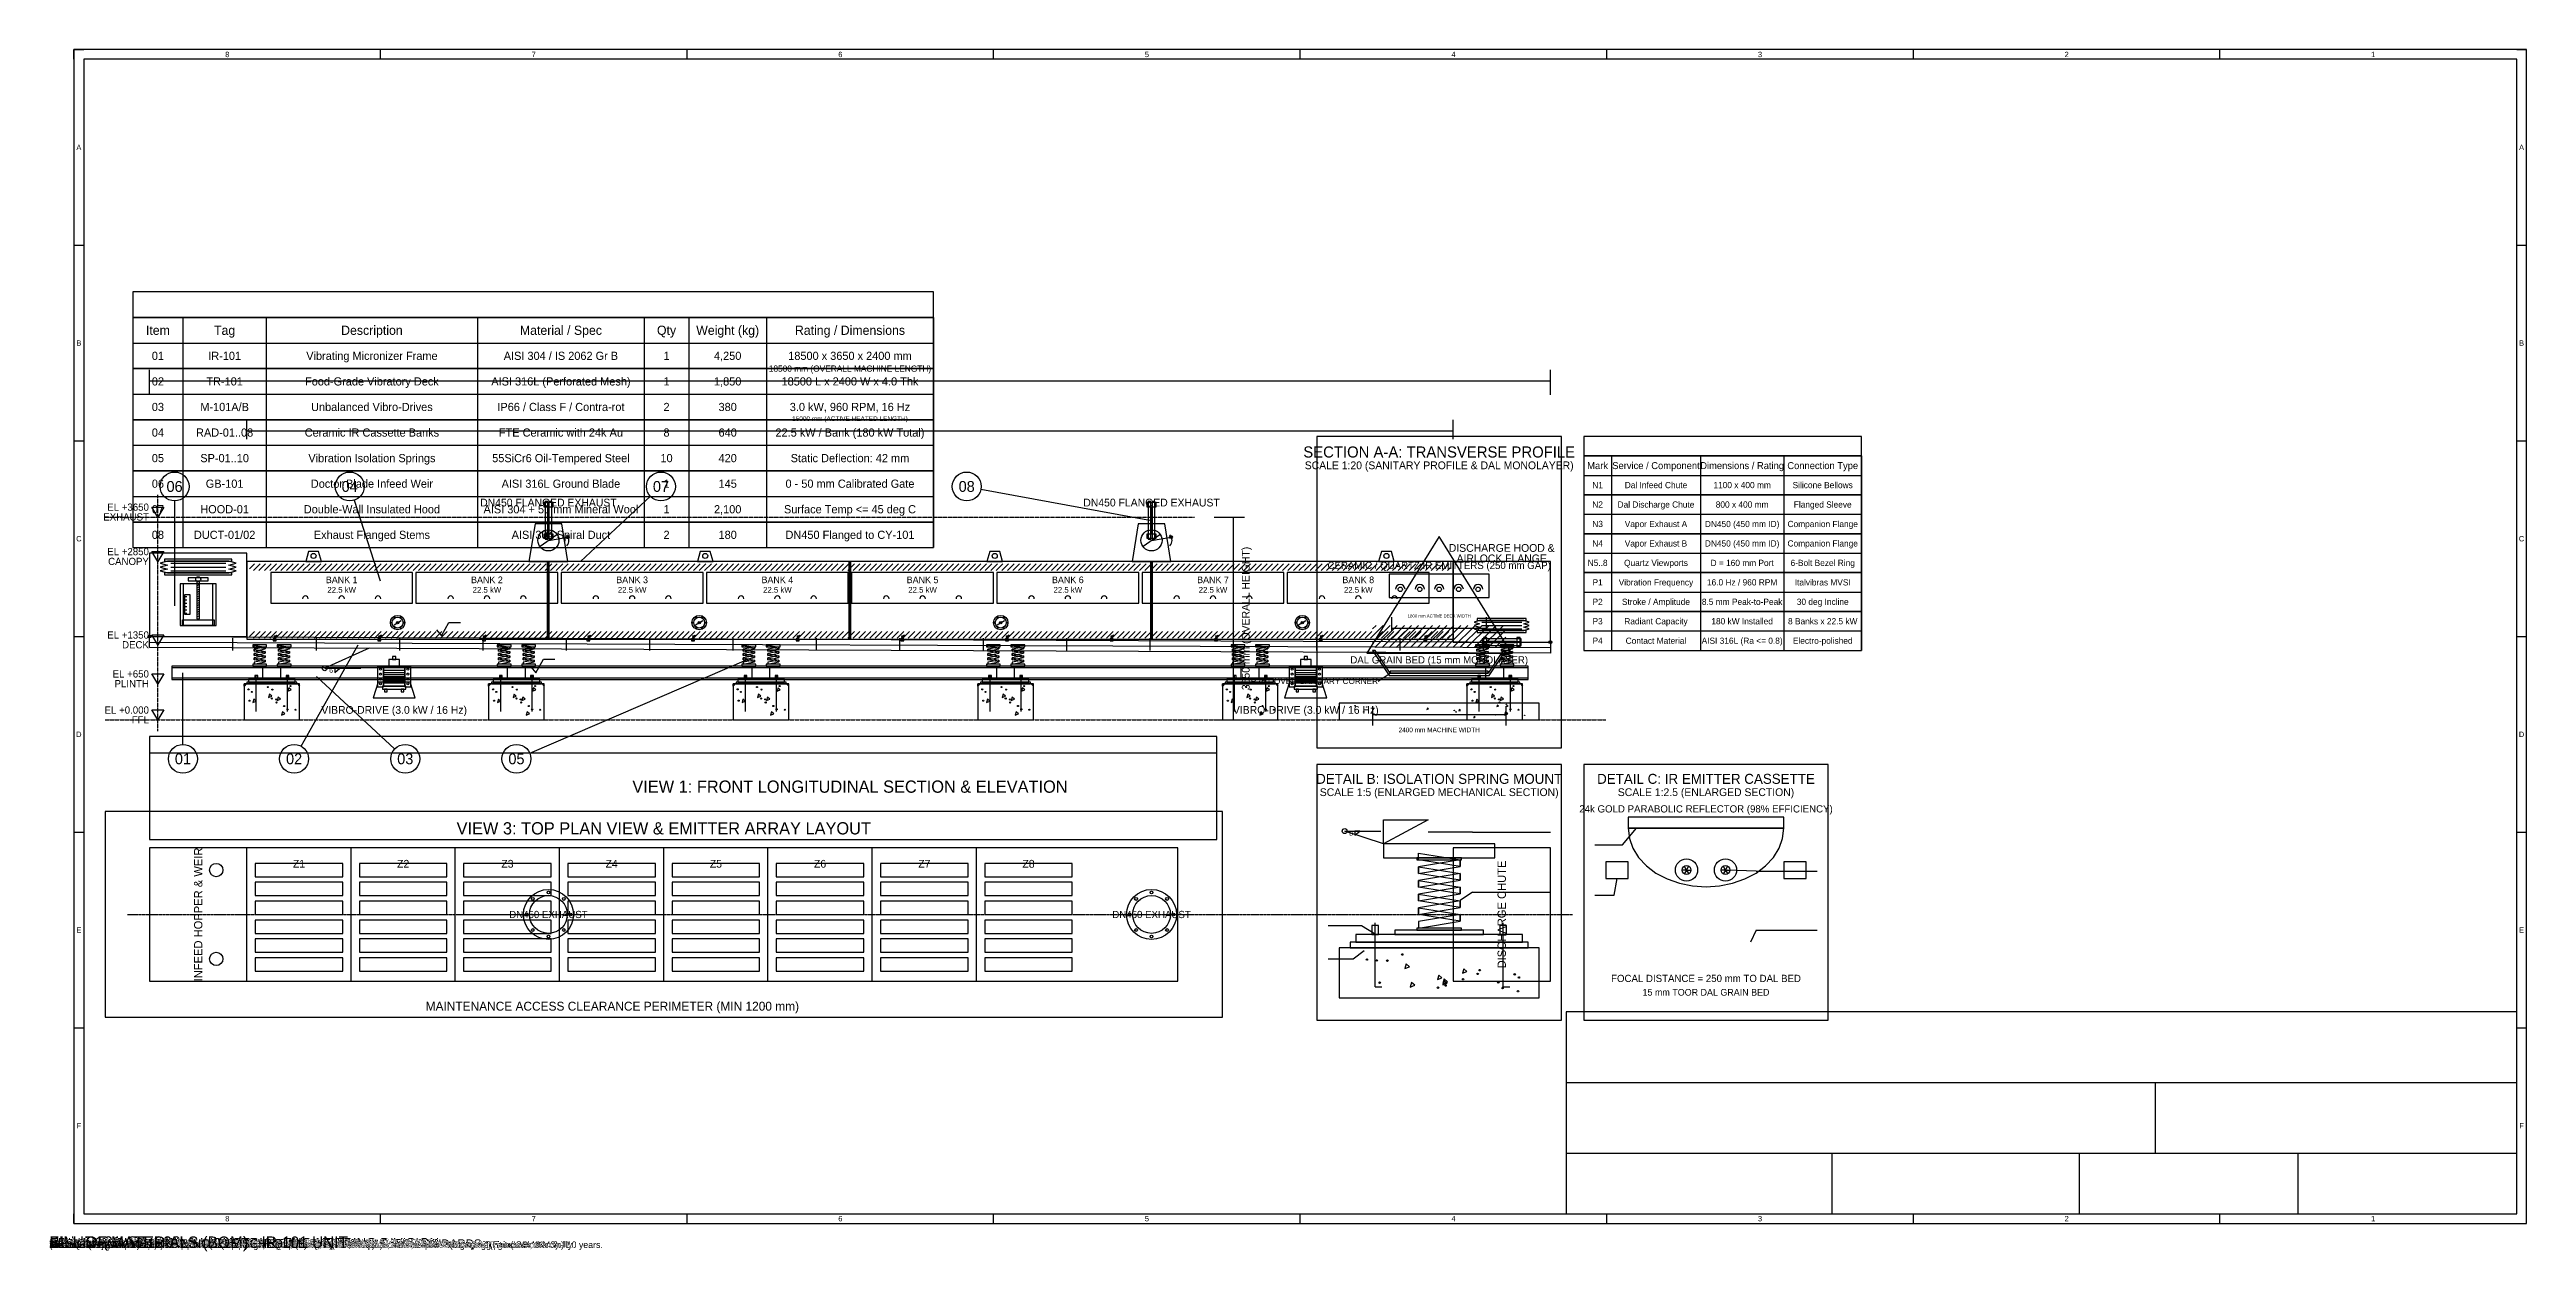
# Model space of a CAD drawing. Header units: metres. Extents: x 0 to 44560, y -62 to 21560.
import ezdxf
from ezdxf.enums import TextEntityAlignment as Align

# ---------------------------------------------------------------- set-up
doc = ezdxf.new("R2010")
doc.units = ezdxf.units.M
doc.linetypes.add('CENTER', pattern=[5.08, 3.175, -0.635, 0.635, -0.635])
doc.linetypes.add('DASHED', pattern=[1.524, 1.27, -0.254])
for name, color, linetype in [('BORDER', 7, 'Continuous'), ('DIMENSIONS', 6, 'Continuous'), ('EQUIPMENT', 4, 'Continuous'), ('EQUIPMENT_CENTERLINE', 1, 'Continuous'), ('EQUIPMENT_INTERNALS', 8, 'Continuous'), ('HATCH', 9, 'Continuous'), ('PIPING_PRIMARY', 5, 'Continuous'), ('STRUCTURE', 8, 'Continuous'), ('TABLES', 7, 'Continuous'), ('TAGS', 2, 'Continuous'), ('TEXT', 7, 'Continuous'), ('TITLEBLOCK', 7, 'Continuous'), ('VALVES', 7, 'Continuous')]:
    doc.layers.add(name, color=color, linetype=linetype)

msp = doc.modelspace()

# ---------------------------------------------------------------- texts
at = {"layer": 'BORDER', "color": 7}
for s, p in [('8', (3198, 21472)), ('7', (8712, 21472)), ('6', (14228, 21472)), ('5', (19742, 21472)), ('4', (25258, 21472)), ('3', (30772, 21472)), ('2', (36288, 21472)), ('1', (41802, 21472)), ('A', (528, 19800)), ('A', (44472, 19800)), ('B', (528, 16280)), ('B', (44472, 16280)), ('C', (528, 12760)), ('C', (44472, 12760)), ('D', (528, 9240)), ('D', (44472, 9240)), ('E', (528, 5720)), ('E', (44472, 5720)), ('F', (528, 2200)), ('F', (44472, 2200)), ('8', (3198, 528)), ('7', (8712, 528)), ('6', (14228, 528)), ('5', (19742, 528)), ('4', (25258, 528)), ('3', (30772, 528)), ('2', (36288, 528)), ('1', (41802, 528))]:
    msp.add_text(s, height=96.8, dxfattribs=at).set_placement(p, align=Align.MIDDLE_CENTER)
at = {"layer": 'DIMENSIONS', "color": 6}
for s, height, p in [('18500 mm (OVERALL MACHINE LENGTH)', 112, (14400, 15820)), ('15000 mm (ACTIVE HEATED LENGTH)', 84, (14400, 14920)), ('1800 mm ACTIVE DECK WIDTH', 56, (25000, 11370)), ('2400 mm MACHINE WIDTH', 84, (25000, 9320)), ('FOCAL DISTANCE = 250 mm TO DAL BED', 130, (29800, 4850))]:
    msp.add_text(s, height=height, dxfattribs=at).set_placement(p, align=Align.MIDDLE_CENTER)
at = {"layer": 'DIMENSIONS', "color": 7}
for s, height, p in [('EL +3650', 130, (1788, 13328)), ('EXHAUST', 130, (1788, 13152)), ('EL +2850', 130, (1788, 12528)), ('CANOPY', 130, (1788, 12352)), ('EL +1350', 130, (1788, 11028)), ('DECK', 130, (1788, 10852)), ('EL +650', 130, (1788, 10328)), ('6', 90, (5100, 10392)), ('R25 COVED SANITARY CORNER', 110, (23900, 10200)), ('PLINTH', 130, (1788, 10152)), ('EL +0.000', 130, (1788, 9678)), ('FFL', 130, (1788, 9502)), ('8', 90, (23450, 7462))]:
    msp.add_text(s, height=height, dxfattribs=at).set_placement(p, align=Align.MIDDLE_RIGHT)
for s, p in [('06', (2250, 13700)), ('04', (5400, 13700)), ('07', (11000, 13700)), ('08', (16500, 13700)), ('01', (2400, 8800)), ('02', (4400, 8800)), ('03', (6400, 8800)), ('05', (8400, 8800))]:
    msp.add_text(s, height=195, dxfattribs=at).set_placement(p, align=Align.MIDDLE_CENTER)
at = {"layer": 'DIMENSIONS', "color": 6}
msp.add_text('3650 mm (OVERALL HEIGHT)', height=140, rotation=90, dxfattribs=at).set_placement((21520, 11325), align=Align.MIDDLE_CENTER)
at = {"layer": 'DIMENSIONS', "color": 7}
for s, height in [('TYP', 90), ('TYP', 90), ('Ra 0.8', 85), ('Ra 6.3', 85)]:
    msp.add_text(s, height=height, dxfattribs=at).set_placement((0, 0))
at = {"layer": 'DIMENSIONS', "color": 8}
for s in ['EP', 'PNT']:
    msp.add_text(s, height=75, dxfattribs=at).set_placement((0, 0))
at = {"layer": 'EQUIPMENT', "color": 7}
for s, p in [('DISCHARGE HOOD &', (26125, 12594)), ('AIRLOCK FLANGE', (26125, 12406))]:
    msp.add_text(s, height=140, dxfattribs=at).set_placement(p, align=Align.MIDDLE_CENTER)
for s in ['(ADJUSTABLE GATE)', '15 mm CALIBRATED WEIR']:
    msp.add_text(s, height=120, dxfattribs=at).set_placement((0, 0))
at = {"layer": 'EQUIPMENT_INTERNALS', "color": 1}
for s, height, p in [('BANK 1', 120, (5256, 12020)), ('BANK 2', 120, (7869, 12020)), ('BANK 3', 120, (10481, 12020)), ('BANK 4', 120, (13094, 12020)), ('BANK 5', 120, (15706, 12020)), ('BANK 6', 120, (18319, 12020)), ('BANK 7', 120, (20931, 12020)), ('CERAMIC / QUARTZ IR EMITTERS (250 mm GAP)', 130, (25000, 12280)), ('BANK 8', 120, (23544, 12020)), ('22.5 kW', 105, (5256, 11840)), ('22.5 kW', 105, (7869, 11840)), ('22.5 kW', 105, (10481, 11840)), ('22.5 kW', 105, (13094, 11840)), ('22.5 kW', 105, (15706, 11840)), ('22.5 kW', 105, (18319, 11840)), ('22.5 kW', 105, (20931, 11840)), ('22.5 kW', 105, (23544, 11840))]:
    msp.add_text(s, height=height, dxfattribs=at).set_placement(p, align=Align.MIDDLE_CENTER)
at = {"layer": 'TABLES', "color": 7}
for s, height, p in [('Item', 165.6, (1950, 16510)), ('Tag', 165.6, (3150, 16510)), ('Description', 165.6, (5800, 16510)), ('Material / Spec', 165.6, (9200, 16510)), ('Qty', 165.6, (11100, 16510)), ('Weight (kg)', 165.6, (12200, 16510)), ('Rating / Dimensions', 165.6, (14400, 16510)), ('01', 147.2, (1950, 16050)), ('IR-101', 147.2, (3150, 16050)), ('Vibrating Micronizer Frame', 147.2, (5800, 16050)), ('AISI 304 / IS 2062 Gr B', 147.2, (9200, 16050)), ('1', 147, (11100, 16050)), ('4,250', 147.2, (12200, 16050)), ('18500 x 3650 x 2400 mm', 147.2, (14400, 16050)), ('02', 147.2, (1950, 15590)), ('TR-101', 147.2, (3150, 15590)), ('Food-Grade Vibratory Deck', 147.2, (5800, 15590)), ('AISI 316L (Perforated Mesh)', 147.2, (9200, 15590)), ('1', 147, (11100, 15590)), ('1,850', 147.2, (12200, 15590)), ('18500 L x 2400 W x 4.0 Thk', 147.2, (14400, 15590)), ('03', 147.2, (1950, 15130)), ('M-101A/B', 147.2, (3150, 15130)), ('Unbalanced Vibro-Drives', 147.2, (5800, 15130)), ('IP66 / Class F / Contra-rot', 147.2, (9200, 15130)), ('2', 147, (11100, 15130)), ('380', 147.2, (12200, 15130)), ('3.0 kW, 960 RPM, 16 Hz', 147.2, (14400, 15130)), ('04', 147.2, (1950, 14670)), ('RAD-01..08', 147.2, (3150, 14670)), ('Ceramic IR Cassette Banks', 147.2, (5800, 14670)), ('FTE Ceramic with 24k Au', 147.2, (9200, 14670)), ('8', 147, (11100, 14670)), ('640', 147.2, (12200, 14670)), ('22.5 kW / Bank (180 kW Total)', 147.2, (14400, 14670)), ('05', 147.2, (1950, 14210)), ('SP-01..10', 147.2, (3150, 14210)), ('Vibration Isolation Springs', 147.2, (5800, 14210)), ('55SiCr6 Oil-Tempered Steel', 147.2, (9200, 14210)), ('10', 147.2, (11100, 14210)), ('420', 147.2, (12200, 14210)), ('Static Deflection: 42 mm', 147.2, (14400, 14210)), ('06', 147.2, (1950, 13750)), ('GB-101', 147.2, (3150, 13750)), ('Doctor Blade Infeed Weir', 147.2, (5800, 13750)), ('AISI 316L Ground Blade', 147.2, (9200, 13750)), ('1', 147, (11100, 13750)), ('145', 147.2, (12200, 13750)), ('0 - 50 mm Calibrated Gate', 147.2, (14400, 13750)), ('Mark', 126, (27850, 14075)), ('Service / Component', 126, (28900, 14075)), ('Dimensions / Rating', 126, (30450, 14075)), ('Connection Type', 126, (31900, 14075)), ('Double-Wall Insulated Hood', 147.2, (5800, 13290)), ('AISI 304 + 50 mm Mineral Wool', 147.2, (9200, 13290)), ('Surface Temp <= 45 deg C', 147.2, (14400, 13290)), ('N1', 112, (27850, 13725)), ('N2', 112, (27850, 13375)), ('Dal Discharge Chute', 112, (28900, 13375)), ('Dal Infeed Chute', 112, (28900, 13725)), ('1100 x 400 mm', 112, (30450, 13725)), ('800 x 400 mm', 112, (30450, 13375)), ('Silicone Bellows', 112, (31900, 13725)), ('Flanged Sleeve', 112, (31900, 13375)), ('07', 147.2, (1950, 13290)), ('HOOD-01', 147.2, (3150, 13290)), ('1', 147, (11100, 13290)), ('2,100', 147.2, (12200, 13290)), ('N3', 112, (27850, 13025)), ('Vapor Exhaust A', 112, (28900, 13025)), ('DN450 (450 mm ID)', 112, (30450, 13025)), ('Companion Flange', 112, (31900, 13025)), ('08', 147.2, (1950, 12830)), ('DUCT-01/02', 147.2, (3150, 12830)), ('Exhaust Flanged Stems', 147.2, (5800, 12830)), ('AISI 304 Spiral Duct', 147.2, (9200, 12830)), ('2', 147, (11100, 12830)), ('180', 147.2, (12200, 12830)), ('DN450 Flanged to CY-101', 147.2, (14400, 12830)), ('N4', 112, (27850, 12675)), ('Vapor Exhaust B', 112, (28900, 12675)), ('DN450 (450 mm ID)', 112, (30450, 12675)), ('Companion Flange', 112, (31900, 12675)), ('N5..8', 112, (27850, 12325)), ('Vibration Frequency', 112, (28900, 11975)), ('Quartz Viewports', 112, (28900, 12325)), ('16.0 Hz / 960 RPM', 112, (30450, 11975)), ('D = 160 mm Port', 112, (30450, 12325)), ('6-Bolt Bezel Ring', 112, (31900, 12325)), ('Italvibras MVSI', 112, (31900, 11975)), ('P1', 112, (27850, 11975)), ('P2', 112, (27850, 11625)), ('Stroke / Amplitude', 112, (28900, 11625)), ('8.5 mm Peak-to-Peak', 112, (30450, 11625)), ('30 deg Incline', 112, (31900, 11625)), ('P3', 112, (27850, 11275)), ('Radiant Capacity', 112, (28900, 11275)), ('180 kW Installed', 112, (30450, 11275)), ('8 Banks x 22.5 kW', 112, (31900, 11275)), ('P4', 112, (27850, 10925)), ('Contact Material', 112, (28900, 10925)), ('AISI 316L (Ra <= 0.8)', 112, (30450, 10925)), ('Electro-polished', 112, (31900, 10925))]:
    msp.add_text(s, height=height, dxfattribs=at).set_placement(p, align=Align.MIDDLE_CENTER)
for s, height in [('DESIGN PARAMETERS & NOZZLE SCHEDULE', 157.5), ('BILL OF MATERIALS (BOM) - IR-101 UNIT', 207)]:
    msp.add_text(s, height=height, dxfattribs=at).set_placement((0, 0))
at = {"layer": 'TAGS', "color": 7}
for s, height, p in [('DN450 FLANGED EXHAUST', 140, (8975, 13410)), ('DN450 FLANGED EXHAUST', 140, (19825, 13410)), ('DN450 EXHAUST', 130, (8975, 6000)), ('DN450 EXHAUST', 130, (19825, 6000))]:
    msp.add_text(s, height=height, dxfattribs=at).set_placement(p, align=Align.MIDDLE_CENTER)
at = {"layer": 'TAGS', "color": 2}
for s, height, p in [('DAL GRAIN BED (15 mm MONOLAYER)', 130, (25000, 10580)), ('24k GOLD PARABOLIC REFLECTOR (98% EFFICIENCY)', 130, (29800, 7900)), ('15 mm TOOR DAL GRAIN BED', 120, (29800, 4600)), ('MAINTENANCE ACCESS CLEARANCE PERIMETER (MIN 1200 mm)', 160, (10125, 4350))]:
    msp.add_text(s, height=height, dxfattribs=at).set_placement(p, align=Align.MIDDLE_CENTER)
at = {"layer": 'TAGS', "color": 1}
for s, p in [('VIBRO-DRIVE (3.0 kW / 16 Hz)', (6200, 9680)), ('VIBRO-DRIVE (3.0 kW / 16 Hz)', (22600, 9680)), ('Z1', (4488, 6912)), ('Z2', (6362, 6912)), ('Z3', (8238, 6912)), ('Z4', (10112, 6912)), ('Z5', (11988, 6912)), ('Z6', (13862, 6912)), ('Z7', (15738, 6912)), ('Z8', (17612, 6912))]:
    msp.add_text(s, height=140, dxfattribs=at).set_placement(p, align=Align.MIDDLE_CENTER)
at = {"layer": 'TAGS', "color": 7}
for s, p in [('INFEED HOPPER & WEIR', (2675, 6000)), ('DISCHARGE CHUTE', (26125, 6000))]:
    msp.add_text(s, height=150, rotation=90, dxfattribs=at).set_placement(p, align=Align.MIDDLE_CENTER)
at = {"layer": 'TAGS', "color": 8}
for s in ['AIR PURGE COOLING SLOTS', '25 mm NON-SHRINK GROUT']:
    msp.add_text(s, height=120, dxfattribs=at).set_placement((0, 0))
at = {"layer": 'TAGS', "color": 4}
msp.add_text('AISI 316L TROUGH BRACKET', height=115, dxfattribs=at).set_placement((0, 0))
at = {"layer": 'TAGS', "color": 1}
for s in ['TWIN QUARTZ HALOGEN TUBES', '55SiCr6 DUAL COIL SPRING', '(k = 185 N/mm, 42 mm Defl)', '(Peak Lambda = 1.2 - 2.6 um)', '(28.5 kW/m2 Uniform Bed)', 'DOWNWARD RADIANT FLUX']:
    msp.add_text(s, height=115, dxfattribs=at).set_placement((0, 0))
at = {"layer": 'TAGS', "color": 7}
for s, height in [('STEATITE CERAMIC TERMINAL', 120), ('M24 Gr 8.8 ANCHOR BOLTS', 130)]:
    msp.add_text(s, height=height, dxfattribs=at).set_placement((0, 0))
at = {"layer": 'TEXT', "color": 7}
for s, height, p in [('SECTION A-A: TRANSVERSE PROFILE', 200, (25000, 14320)), ('DETAIL B: ISOLATION SPRING MOUNT', 180, (25000, 8440)), ('DETAIL C: IR EMITTER CASSETTE', 180, (29800, 8440)), ('VIEW 1: FRONT LONGITUDINAL SECTION & ELEVATION', 220, (14400, 8300)), ('VIEW 3: TOP PLAN VIEW & EMITTER ARRAY LAYOUT', 220, (11050, 7550))]:
    msp.add_text(s, height=height, dxfattribs=at).set_placement(p, align=Align.MIDDLE_CENTER)
at = {"layer": 'TEXT', "color": 8}
for s, p in [('SCALE 1:20 (SANITARY PROFILE & DAL MONOLAYER)', (25000, 14080)), ('SCALE 1:5 (ENLARGED MECHANICAL SECTION)', (25000, 8200)), ('SCALE 1:2.5 (ENLARGED SECTION)', (29800, 8200))]:
    msp.add_text(s, height=140, dxfattribs=at).set_placement(p, align=Align.MIDDLE_CENTER)
for s in ['4. Vibration isolation: 55SiCr6 shot-peened coil springs, k=185 N/mm, max defl. 42 mm, rated load 2100 kg/spring pair (ISO 10243).', '3. Product-contact surfaces: AISI 316L electro-polished to Ra <= 0.8 um (ISO 4287). Passivated per ASTM A967 (nitric acid, 60 min).', '5. IR emitter cassettes are field-replaceable (tool-free 6-bolt bezel). Quartz tube replacement interval: 8000 operating hours or annually.', '2. All welded joints per ASME Section IX (2021 Ed). Radiographic exam per ASME Section V, Article 2 (RT-1). NDE records retained 10 years.', '1. All dimensions in mm. Fabrication tolerances to ISO 2768-m (medium) unless otherwise noted on this drawing.']:
    msp.add_text(s, height=118, dxfattribs=at).set_placement((0, 0))
at = {"layer": 'TEXT', "color": 7}
msp.add_text('GENERAL NOTES, ENGINEERING TOLERANCES & FABRICATION STANDARDS', height=155, dxfattribs=at).set_placement((0, 0))
at = {"layer": 'TITLEBLOCK', "color": 7}
for s, height in [('TOOR DAL HTC RESOLUTION', 130), ('1:25 / SI (mm)', 130), ('PROCESS / MECHANICAL', 130), ('MECHANICAL GENERAL ARRANGEMENT & MULTI-VIEW BLUEPRINT', 160), ('FINNOAQ CHEMICAL & INDUSTRIAL ENGINEERING DIVISION', 180)]:
    msp.add_text(s, height=height, dxfattribs=at).set_placement((0, 0))
at = {"layer": 'TITLEBLOCK', "color": 8}
for s, height in [('SCALE / UNITS:', 95), ('REV / STATUS:', 95), ('PROJECT:', 95), ('DISCIPLINE:', 95), ('DRAWING TITLE:', 100), ('DRAWING NUMBER:', 100), ('PROCESS DESIGN & PLANT ENGINEERING CENTER | ADVANCED PILOT FACILITY', 120), ('IR-101 CONTINUOUS VIBRATING INFRARED MICRONIZER (18,500 x 3,650 x 2,400 mm)', 110)]:
    msp.add_text(s, height=height, dxfattribs=at).set_placement((0, 0))
at = {"layer": 'TITLEBLOCK', "color": 3}
msp.add_text('REV 0 / APPROVED', height=130, dxfattribs=at).set_placement((0, 0))
at = {"layer": 'TITLEBLOCK', "color": 1}
msp.add_text('FIN-IR101-GA-002', height=210, dxfattribs=at).set_placement((0, 0))

# ---------------------------------------------------------------- linework, layer by layer
at = {"layer": 'BORDER', "color": 7}
for p, q in [((440, 21384), (440, 21560)), ((440, 21560), (616, 21560)), ((5955, 21384), (5955, 21560)), ((11470, 21384), (11470, 21560)), ((16985, 21384), (16985, 21560)), ((22500, 21384), (22500, 21560)), ((28015, 21384), (28015, 21560)), ((33530, 21384), (33530, 21560)), ((39045, 21384), (39045, 21560)), ((44384, 21560), (44560, 21560)), ((44560, 21384), (44560, 21560)), ((440, 18040), (616, 18040)), ((44384, 18040), (44560, 18040)), ((440, 14520), (616, 14520)), ((44384, 14520), (44560, 14520)), ((440, 11000), (616, 11000)), ((44384, 11000), (44560, 11000)), ((440, 7480), (616, 7480)), ((44384, 7480), (44560, 7480)), ((440, 3960), (616, 3960)), ((44384, 3960), (44560, 3960)), ((440, 440), (440, 616)), ((5955, 440), (5955, 616)), ((11470, 440), (11470, 616)), ((16985, 440), (16985, 616)), ((22500, 440), (22500, 616)), ((28015, 440), (28015, 616)), ((33530, 440), (33530, 616)), ((39045, 440), (39045, 616)), ((44560, 440), (44560, 616)), ((440, 440), (616, 440)), ((44384, 440), (44560, 440))]:
    msp.add_line(p, q, dxfattribs=at)
for points in [[(440, 440), (44560, 440), (44560, 21560), (440, 21560)], [(616, 616), (44384, 616), (44384, 21384), (616, 21384)]]:
    msp.add_lwpolyline(points, close=True, dxfattribs=at)
at = {"layer": 'BORDER', "color": 8}
for points in [[(22800, 9000), (27200, 9000), (27200, 14600), (22800, 14600)], [(1800, 7350), (21000, 7350), (21000, 9200), (1800, 9200)], [(22800, 4100), (27200, 4100), (27200, 8700), (22800, 8700)], [(27600, 4100), (32000, 4100), (32000, 8700), (27600, 8700)]]:
    msp.add_lwpolyline(points, close=True, dxfattribs=at)
at = {"layer": 'DIMENSIONS', "color": 6}
for p, q in [((1800, 15350), (1800, 15800)), ((1800, 15600), (27000, 15600)), ((27000, 15350), (27000, 15800)), ((3550, 14550), (3550, 14900)), ((25250, 14550), (25250, 14900)), ((3550, 14700), (25250, 14700)), ((20950, 13150), (21500, 13150)), ((21300, 9500), (21300, 13150)), ((24150, 11100), (24150, 11350)), ((24150, 11150), (25850, 11150)), ((25850, 11100), (25850, 11350)), ((20950, 9500), (21500, 9500)), ((23800, 9750), (23800, 9400)), ((23800, 9600), (26200, 9600)), ((26200, 9750), (26200, 9400))]:
    msp.add_line(p, q, dxfattribs=at)
at = {"layer": 'DIMENSIONS', "color": 8, "linetype": 'DASHED'}
for p, q in [((1950, 9300), (1950, 13550)), ((1000, 13150), (20600, 13150))]:
    msp.add_line(p, q, dxfattribs=at)
at = {"layer": 'DIMENSIONS', "color": 7}
for p, q in [((2250, 13440), (2250, 11550)), ((5480, 13453), (5950, 12000)), ((10810, 13523), (9550, 12350)), ((16756, 13653), (19825, 13090)), ((7050, 11010), (7185, 11250)), ((7185, 11250), (7392, 11250)), ((4527, 9027), (5550, 10850)), ((5750, 10790), (4950, 10430)), ((6960, 11118), (7050, 11010)), ((2400, 9060), (2400, 10350)), ((6209, 8977), (4800, 10280)), ((4950, 10430), (5600, 10430)), ((8639, 8903), (12580, 10600)), ((8660, 10458), (8750, 10350)), ((8750, 10350), (8885, 10590)), ((8885, 10590), (9092, 10590)), ((23900, 10200), (24120, 10340)), ((24000, 7270), (23300, 7500)), ((23300, 7500), (23950, 7500)), ((27800, 6350), (28150, 6350)), ((28150, 6350), (28200, 6650)), ((23000, 5800), (23600, 5800)), ((23600, 5800), (23850, 5650))]:
    msp.add_line(p, q, dxfattribs=at)
at = {"layer": 'DIMENSIONS', "color": 4}
for q in [(24800, 7480), (27000, 7480)]:
    msp.add_line((25600, 7480), q, dxfattribs=at)
at = {"layer": 'DIMENSIONS', "color": 8}
for p, q in [((27800, 7250), (28300, 7250)), ((28300, 7250), (28550, 7550)), ((23450, 5200), (23650, 5350)), ((23000, 5200), (23450, 5200))]:
    msp.add_line(p, q, dxfattribs=at)
at = {"layer": 'DIMENSIONS', "color": 1}
for p, q in [((30700, 6780), (30180, 6800)), ((30700, 6780), (31800, 6780)), ((25600, 6400), (25380, 6250)), ((25600, 6400), (27000, 6400)), ((30700, 5720), (30600, 5500)), ((30700, 5720), (31800, 5720))]:
    msp.add_line(p, q, dxfattribs=at)
for points in [[(1950, 13150), (1842, 13330), (2058, 13330)], [(1950, 12350), (1842, 12530), (2058, 12530)], [(1950, 10850), (1842, 11030), (2058, 11030)], [(1950, 10150), (1842, 10330), (2058, 10330)], [(1950, 9500), (1842, 9680), (2058, 9680)]]:
    msp.add_lwpolyline(points, close=True, dxfattribs=at)
at = {"layer": 'DIMENSIONS', "color": 7}
for points in [[(5130, 10430), (5130, 10355), (5220, 10430)], [(23480, 7500), (23480, 7425), (23570, 7500)]]:
    msp.add_lwpolyline(points, close=True, dxfattribs=at)
for centre, radius in [((2250, 13700), 260), ((5400, 13700), 260), ((11000, 13700), 260), ((16500, 13700), 260), ((4950, 10430), 45), ((2400, 8800), 260), ((4400, 8800), 260), ((6400, 8800), 260), ((8400, 8800), 260), ((23300, 7500), 45)]:
    msp.add_circle(centre, radius, dxfattribs=at)
at = {"layer": 'EQUIPMENT', "color": 4}
for p, q in [((8975, 10950), (8975, 12350)), ((14400, 10950), (14400, 12350)), ((19825, 10950), (19825, 12350)), ((3300, 10750), (3300, 10970)), ((4800, 10750), (4800, 10970)), ((6300, 10750), (6300, 10970)), ((7800, 10750), (7800, 10970)), ((9300, 10750), (9300, 10970)), ((10800, 10750), (10800, 10970)), ((12300, 10750), (12300, 10970)), ((13800, 10750), (13800, 10970)), ((15300, 10750), (15300, 10970)), ((16800, 10750), (16800, 10970)), ((18300, 10750), (18300, 10970)), ((19800, 10750), (19800, 10970)), ((21300, 10750), (21300, 10970)), ((22800, 10750), (22800, 10970)), ((24300, 10750), (24300, 10970)), ((25800, 10750), (25800, 10970))]:
    msp.add_line(p, q, dxfattribs=at)
for points in [[(8625, 12350), (9325, 12350), (9215, 13030), (8735, 13030)], [(19475, 12350), (20175, 12350), (20065, 13030), (19585, 13030)], [(1800, 11000), (3550, 11000), (3550, 12500), (1800, 12500)], [(23700, 10700), (26300, 10700), (25000, 12800)], [(2125, 12355), (1993, 12320), (2125, 12285), (1993, 12250), (2125, 12215), (1993, 12180), (2125, 12145), (3225, 12145), (3357, 12180), (3225, 12215), (3357, 12250), (3225, 12285), (3357, 12320), (3225, 12355)], [(3550, 10950), (25250, 10950), (25250, 12350), (3550, 12350)], [(25250, 10900), (27000, 10900), (27000, 12350), (25250, 12350)], [(2350, 11200), (3000, 11200), (3000, 11950), (2350, 11950)], [(2390, 11300), (2960, 11300), (2960, 11200), (2390, 11200)], [(25725, 11290), (25629, 11260), (25725, 11230), (25629, 11200), (25725, 11170), (25629, 11140), (25725, 11110), (26525, 11110), (26621, 11140), (26525, 11170), (26621, 11200), (26525, 11230), (26621, 11260), (26525, 11290)], [(1800, 11000), (27000, 10900), (27000, 10700), (1800, 10800)], [(4036, 10951), (4095, 11014), (4082, 11023), (4028, 10960)], [(5918, 10951), (5977, 11014), (5963, 11023), (5909, 10960)], [(7800, 10951), (7859, 11014), (7845, 11023), (7791, 10960)], [(9682, 10951), (9740, 11014), (9727, 11023), (9673, 10960)], [(11564, 10951), (11622, 11014), (11609, 11023), (11555, 10960)], [(13446, 10951), (13504, 11014), (13491, 11023), (13437, 10960)], [(15327, 10951), (15386, 11014), (15372, 11023), (15318, 10960)], [(17209, 10951), (17268, 11014), (17254, 11023), (17200, 10960)], [(19091, 10951), (19150, 11014), (19136, 11023), (19082, 10960)], [(20973, 10951), (21031, 11014), (21018, 11023), (20964, 10960)], [(22855, 10951), (22913, 11014), (22900, 11023), (22846, 10960)], [(23800, 10750), (24100, 10300), (25900, 10300), (26200, 10750), (26150, 10750), (25880, 10340), (24120, 10340), (23850, 10750)], [(24736, 10951), (24795, 11014), (24782, 11023), (24728, 10960)], [(5900, 10098), (6008, 10098), (6008, 10462), (5900, 10462)], [(6008, 10109), (6392, 10109), (6392, 10451), (6008, 10451)], [(6392, 10098), (6500, 10098), (6500, 10462), (6392, 10462)], [(22300, 10098), (22408, 10098), (22408, 10462), (22300, 10462)], [(22408, 10109), (22792, 10109), (22792, 10451), (22408, 10451)], [(22792, 10098), (22900, 10098), (22900, 10462), (22792, 10462)], [(24000, 7270), (24000, 7700), (24800, 7700)], [(1800, 4800), (20300, 4800), (20300, 7200), (1800, 7200)], [(1800, 4800), (3550, 4800), (3550, 7200), (1800, 7200)], [(24000, 7020), (26000, 7020), (26000, 7270), (24000, 7270)], [(25250, 4800), (27000, 4800), (27000, 7200), (25250, 7200)]]:
    msp.add_lwpolyline(points, close=True, dxfattribs=at)
at = {"layer": 'EQUIPMENT', "color": 7}
for points in [[(6104, 10451), (6296, 10451), (6296, 10584), (6104, 10584)], [(6170, 10584), (6230, 10584), (6230, 10641), (6170, 10641)], [(22504, 10451), (22696, 10451), (22696, 10584), (22504, 10584)], [(22570, 10584), (22630, 10584), (22630, 10641), (22570, 10641)], [(28400, 7550), (31200, 7550), (31200, 7750), (28400, 7750)]]:
    msp.add_lwpolyline(points, close=True, dxfattribs=at)
at = {"layer": 'EQUIPMENT', "color": 4}
for centre, radius in [((8975, 12730), 190), ((19825, 12730), 190), ((6262, 11250), 130), ((11688, 11250), 130), ((17112, 11250), 130), ((22538, 11250), 130), ((1800, 11000), 25), ((27000, 10900), 25), ((8975, 6000), 450), ((19825, 6000), 450)]:
    msp.add_circle(centre, radius, dxfattribs=at)
at = {"layer": 'EQUIPMENT', "color": 7}
for centre, radius in [((6262, 11250), 97.5), ((11688, 11250), 97.5), ((17112, 11250), 97.5), ((22538, 11250), 97.5), ((3000, 6800), 120), ((3000, 5200), 120)]:
    msp.add_circle(centre, radius, dxfattribs=at)
at = {"layer": 'EQUIPMENT_CENTERLINE', "color": 1, "linetype": 'CENTER'}
msp.add_line((1400, 6000), (27400, 6000), dxfattribs=at)
at = {"layer": 'EQUIPMENT_INTERNALS', "color": 8}
for p, q in [((2180, 12320), (3170, 12320)), ((2180, 12250), (3170, 12250)), ((2180, 12180), (3170, 12180)), ((6198, 11211), (6328, 11289)), ((11622, 11211), (11752, 11289)), ((17048, 11211), (17178, 11289)), ((22472, 11211), (22602, 11289)), ((25765, 11260), (26485, 11260)), ((25765, 11200), (26485, 11200)), ((25765, 11140), (26485, 11140)), ((1800, 10900), (27000, 10800)), ((6020, 10394), (6380, 10394)), ((6020, 10356), (6380, 10356)), ((6020, 10318), (6380, 10318)), ((6020, 10280), (6380, 10280)), ((22420, 10394), (22780, 10394)), ((22420, 10356), (22780, 10356)), ((22420, 10318), (22780, 10318)), ((22420, 10280), (22780, 10280)), ((6020, 10242), (6380, 10242)), ((6020, 10204), (6380, 10204)), ((6020, 10166), (6380, 10166)), ((22420, 10242), (22780, 10242)), ((22420, 10204), (22780, 10204)), ((22420, 10166), (22780, 10166)), ((3550, 4800), (3550, 7200)), ((5425, 4800), (5425, 7200)), ((7300, 4800), (7300, 7200)), ((9175, 4800), (9175, 7200)), ((11050, 4800), (11050, 7200)), ((12925, 4800), (12925, 7200)), ((14800, 4800), (14800, 7200)), ((16675, 4800), (16675, 7200))]:
    msp.add_line(p, q, dxfattribs=at)
at = {"layer": 'EQUIPMENT_INTERNALS', "color": 1}
for p, q in [((29450, 6800), (29380, 6800)), ((29450, 6800), (29415, 6861)), ((29450, 6800), (29415, 6739)), ((29450, 6800), (29485, 6861)), ((29450, 6800), (29520, 6800)), ((29450, 6800), (29485, 6739)), ((30150, 6800), (30080, 6800)), ((30150, 6800), (30115, 6861)), ((30150, 6800), (30115, 6739)), ((30150, 6800), (30185, 6861)), ((30150, 6800), (30220, 6800)), ((30150, 6800), (30185, 6739))]:
    msp.add_line(p, q, dxfattribs=at)
for points in [[(3980, 11600), (6532, 11600), (6532, 12150), (3980, 12150)], [(6592, 11600), (9145, 11600), (9145, 12150), (6592, 12150)], [(9205, 11600), (11758, 11600), (11758, 12150), (9205, 12150)], [(11818, 11600), (14370, 11600), (14370, 12150), (11818, 12150)], [(14430, 11600), (16982, 11600), (16982, 12150), (14430, 12150)], [(17042, 11600), (19595, 11600), (19595, 12150), (17042, 12150)], [(19655, 11600), (22208, 11600), (22208, 12150), (19655, 12150)], [(22268, 11600), (24820, 11600), (24820, 12150), (22268, 12150)], [(24100, 11700), (25900, 11700), (25900, 12120), (24100, 12120)], [(3700, 6680), (5275, 6680), (5275, 6920), (3700, 6920)], [(5575, 6680), (7150, 6680), (7150, 6920), (5575, 6920)], [(7450, 6680), (9025, 6680), (9025, 6920), (7450, 6920)], [(9325, 6680), (10900, 6680), (10900, 6920), (9325, 6920)], [(11200, 6680), (12775, 6680), (12775, 6920), (11200, 6920)], [(13075, 6680), (14650, 6680), (14650, 6920), (13075, 6920)], [(14950, 6680), (16525, 6680), (16525, 6920), (14950, 6920)], [(16825, 6680), (18400, 6680), (18400, 6920), (16825, 6920)], [(3700, 6340), (5275, 6340), (5275, 6580), (3700, 6580)], [(3700, 6000), (5275, 6000), (5275, 6240), (3700, 6240)], [(5575, 6340), (7150, 6340), (7150, 6580), (5575, 6580)], [(5575, 6000), (7150, 6000), (7150, 6240), (5575, 6240)], [(7450, 6340), (9025, 6340), (9025, 6580), (7450, 6580)], [(7450, 6000), (9025, 6000), (9025, 6240), (7450, 6240)], [(9325, 6340), (10900, 6340), (10900, 6580), (9325, 6580)], [(9325, 6000), (10900, 6000), (10900, 6240), (9325, 6240)], [(11200, 6340), (12775, 6340), (12775, 6580), (11200, 6580)], [(11200, 6000), (12775, 6000), (12775, 6240), (11200, 6240)], [(13075, 6340), (14650, 6340), (14650, 6580), (13075, 6580)], [(13075, 6000), (14650, 6000), (14650, 6240), (13075, 6240)], [(14950, 6340), (16525, 6340), (16525, 6580), (14950, 6580)], [(14950, 6000), (16525, 6000), (16525, 6240), (14950, 6240)], [(16825, 6340), (18400, 6340), (18400, 6580), (16825, 6580)], [(16825, 6000), (18400, 6000), (18400, 6240), (16825, 6240)], [(3700, 5660), (5275, 5660), (5275, 5900), (3700, 5900)], [(5575, 5660), (7150, 5660), (7150, 5900), (5575, 5900)], [(7450, 5660), (9025, 5660), (9025, 5900), (7450, 5900)], [(9325, 5660), (10900, 5660), (10900, 5900), (9325, 5900)], [(11200, 5660), (12775, 5660), (12775, 5900), (11200, 5900)], [(13075, 5660), (14650, 5660), (14650, 5900), (13075, 5900)], [(14950, 5660), (16525, 5660), (16525, 5900), (14950, 5900)], [(16825, 5660), (18400, 5660), (18400, 5900), (16825, 5900)], [(3700, 5320), (5275, 5320), (5275, 5560), (3700, 5560)], [(5575, 5320), (7150, 5320), (7150, 5560), (5575, 5560)], [(7450, 5320), (9025, 5320), (9025, 5560), (7450, 5560)], [(9325, 5320), (10900, 5320), (10900, 5560), (9325, 5560)], [(11200, 5320), (12775, 5320), (12775, 5560), (11200, 5560)], [(13075, 5320), (14650, 5320), (14650, 5560), (13075, 5560)], [(14950, 5320), (16525, 5320), (16525, 5560), (14950, 5560)], [(16825, 5320), (18400, 5320), (18400, 5560), (16825, 5560)], [(3700, 4980), (5275, 4980), (5275, 5220), (3700, 5220)], [(5575, 4980), (7150, 4980), (7150, 5220), (5575, 5220)], [(7450, 4980), (9025, 4980), (9025, 5220), (7450, 5220)], [(9325, 4980), (10900, 4980), (10900, 5220), (9325, 5220)], [(11200, 4980), (12775, 4980), (12775, 5220), (11200, 5220)], [(13075, 4980), (14650, 4980), (14650, 5220), (13075, 5220)], [(14950, 4980), (16525, 4980), (16525, 5220), (14950, 5220)], [(16825, 4980), (18400, 4980), (18400, 5220), (16825, 5220)]]:
    msp.add_lwpolyline(points, close=True, dxfattribs=at)
at = {"layer": 'EQUIPMENT_INTERNALS', "color": 2}
msp.add_lwpolyline([(28400, 7550), (28421, 7368), (28484, 7191), (28588, 7025), (28728, 6875), (28900, 6746), (29100, 6641), (29321, 6563), (29557, 6516), (29800, 6500), (30043, 6516), (30279, 6563), (30500, 6641), (30700, 6746), (30872, 6875), (31012, 7025), (31116, 7191), (31179, 7368), (31200, 7550), (31200, 7550)], close=True, dxfattribs=at)
at = {"layer": 'EQUIPMENT_INTERNALS', "color": 7}
for points in [[(28000, 6650), (28400, 6650), (28400, 6950), (28000, 6950)], [(31200, 6650), (31600, 6650), (31600, 6950), (31200, 6950)]]:
    msp.add_lwpolyline(points, close=True, dxfattribs=at)
at = {"layer": 'EQUIPMENT_INTERNALS', "color": 2}
for centre in [(24300, 11850), (24650, 11850), (25000, 11850), (25350, 11850), (25700, 11850)]:
    msp.add_circle(centre, 40, dxfattribs=at)
at = {"layer": 'EQUIPMENT_INTERNALS', "color": 7}
for centre, radius in [((29450, 6800), 200), ((30150, 6800), 200), ((8975, 6000), 340), ((19825, 6000), 340)]:
    msp.add_circle(centre, radius, dxfattribs=at)
at = {"layer": 'EQUIPMENT_INTERNALS', "color": 1}
for centre in [(29450, 6800), (30150, 6800)]:
    msp.add_circle(centre, 80, dxfattribs=at)
at = {"layer": 'EQUIPMENT_INTERNALS', "color": 2}
for centre in [(4603, 11680), (5256, 11680), (5909, 11680), (7216, 11680), (7869, 11680), (8522, 11680), (9828, 11680), (10481, 11680), (11134, 11680), (12441, 11680), (13094, 11680), (13747, 11680), (15053, 11680), (15706, 11680), (16359, 11680), (17666, 11680), (18319, 11680), (18972, 11680), (20278, 11680), (20931, 11680), (21584, 11680), (22891, 11680), (23544, 11680), (24197, 11680)]:
    msp.add_arc(centre, 50, 0, 180, dxfattribs=at)
at = {"layer": 'EQUIPMENT_INTERNALS', "color": 1}
for centre in [(24300, 11850), (24650, 11850), (25000, 11850), (25350, 11850), (25700, 11850)]:
    msp.add_arc(centre, 85, 0, 180, dxfattribs=at)
at = {"layer": 'HATCH', "color": 9}
for p, q in [((3690, 12310), (3600, 12220)), ((3669, 12190), (3789, 12310)), ((3768, 12190), (3888, 12310)), ((3867, 12190), (3987, 12310)), ((3966, 12190), (4086, 12310)), ((4065, 12190), (4185, 12310)), ((4164, 12190), (4284, 12310)), ((4263, 12190), (4383, 12310)), ((4362, 12190), (4482, 12310)), ((4461, 12190), (4581, 12310)), ((4560, 12190), (4680, 12310)), ((4659, 12190), (4779, 12310)), ((4758, 12190), (4878, 12310)), ((4857, 12190), (4977, 12310)), ((4956, 12190), (5076, 12310)), ((5055, 12190), (5175, 12310)), ((5154, 12190), (5274, 12310)), ((5253, 12190), (5373, 12310)), ((5352, 12190), (5472, 12310)), ((5451, 12190), (5571, 12310)), ((5550, 12190), (5670, 12310)), ((5649, 12190), (5769, 12310)), ((5748, 12190), (5868, 12310)), ((5847, 12190), (5967, 12310)), ((5946, 12190), (6066, 12310)), ((6045, 12190), (6165, 12310)), ((6144, 12190), (6264, 12310)), ((6243, 12190), (6363, 12310)), ((6342, 12190), (6462, 12310)), ((6441, 12190), (6561, 12310)), ((6540, 12190), (6660, 12310)), ((6639, 12190), (6759, 12310)), ((6738, 12190), (6858, 12310)), ((6837, 12190), (6957, 12310)), ((6936, 12190), (7056, 12310)), ((7035, 12190), (7155, 12310)), ((7134, 12190), (7254, 12310)), ((7233, 12190), (7353, 12310)), ((7332, 12190), (7452, 12310)), ((7431, 12190), (7551, 12310)), ((7530, 12190), (7650, 12310)), ((7629, 12190), (7749, 12310)), ((7728, 12190), (7848, 12310)), ((7827, 12190), (7947, 12310)), ((7926, 12190), (8046, 12310)), ((8025, 12190), (8145, 12310)), ((8124, 12190), (8244, 12310)), ((8223, 12190), (8343, 12310)), ((8322, 12190), (8442, 12310)), ((8421, 12190), (8541, 12310)), ((8520, 12190), (8640, 12310)), ((8619, 12190), (8739, 12310)), ((8717, 12190), (8837, 12310)), ((8816, 12190), (8936, 12310)), ((8915, 12190), (9035, 12310)), ((9014, 12190), (9134, 12310)), ((9113, 12190), (9233, 12310)), ((9212, 12190), (9332, 12310)), ((9311, 12190), (9431, 12310)), ((9410, 12190), (9530, 12310)), ((9509, 12190), (9629, 12310)), ((9608, 12190), (9728, 12310)), ((9707, 12190), (9827, 12310)), ((9806, 12190), (9926, 12310)), ((9905, 12190), (10025, 12310)), ((10004, 12190), (10124, 12310)), ((10103, 12190), (10223, 12310)), ((10202, 12190), (10322, 12310)), ((10301, 12190), (10421, 12310)), ((10400, 12190), (10520, 12310)), ((10499, 12190), (10619, 12310)), ((10598, 12190), (10718, 12310)), ((10697, 12190), (10817, 12310)), ((10796, 12190), (10916, 12310)), ((10895, 12190), (11015, 12310)), ((10994, 12190), (11114, 12310)), ((11093, 12190), (11213, 12310)), ((11192, 12190), (11312, 12310)), ((11291, 12190), (11411, 12310)), ((11390, 12190), (11510, 12310)), ((11489, 12190), (11609, 12310)), ((11588, 12190), (11708, 12310)), ((11687, 12190), (11807, 12310)), ((11786, 12190), (11906, 12310)), ((11885, 12190), (12005, 12310)), ((11984, 12190), (12104, 12310)), ((12083, 12190), (12203, 12310)), ((12182, 12190), (12302, 12310)), ((12281, 12190), (12401, 12310)), ((12380, 12190), (12500, 12310)), ((12479, 12190), (12599, 12310)), ((12578, 12190), (12698, 12310)), ((12677, 12190), (12797, 12310)), ((12776, 12190), (12896, 12310)), ((12875, 12190), (12995, 12310)), ((12974, 12190), (13094, 12310)), ((13073, 12190), (13193, 12310)), ((13172, 12190), (13292, 12310)), ((13271, 12190), (13391, 12310)), ((13370, 12190), (13490, 12310)), ((13469, 12190), (13589, 12310)), ((13568, 12190), (13688, 12310)), ((13667, 12190), (13787, 12310)), ((13766, 12190), (13886, 12310)), ((13865, 12190), (13985, 12310)), ((13964, 12190), (14084, 12310)), ((14063, 12190), (14183, 12310)), ((14162, 12190), (14282, 12310)), ((14261, 12190), (14381, 12310)), ((14360, 12190), (14480, 12310)), ((14459, 12190), (14579, 12310)), ((14558, 12190), (14678, 12310)), ((14657, 12190), (14777, 12310)), ((14756, 12190), (14876, 12310)), ((14855, 12190), (14975, 12310)), ((14954, 12190), (15074, 12310)), ((15053, 12190), (15173, 12310)), ((15152, 12190), (15272, 12310)), ((15251, 12190), (15371, 12310)), ((15350, 12190), (15470, 12310)), ((15449, 12190), (15569, 12310)), ((15548, 12190), (15668, 12310)), ((15647, 12190), (15767, 12310)), ((15746, 12190), (15866, 12310)), ((15845, 12190), (15965, 12310)), ((15944, 12190), (16064, 12310)), ((16043, 12190), (16163, 12310)), ((16142, 12190), (16262, 12310)), ((16241, 12190), (16361, 12310)), ((16340, 12190), (16460, 12310)), ((16439, 12190), (16559, 12310)), ((16538, 12190), (16658, 12310)), ((16637, 12190), (16757, 12310)), ((16736, 12190), (16856, 12310)), ((16835, 12190), (16955, 12310)), ((16934, 12190), (17054, 12310)), ((17033, 12190), (17153, 12310)), ((17132, 12190), (17252, 12310)), ((17231, 12190), (17351, 12310)), ((17330, 12190), (17450, 12310)), ((17429, 12190), (17549, 12310)), ((17528, 12190), (17648, 12310)), ((17627, 12190), (17747, 12310)), ((17726, 12190), (17846, 12310)), ((17825, 12190), (17945, 12310)), ((17924, 12190), (18044, 12310)), ((18023, 12190), (18143, 12310)), ((18122, 12190), (18242, 12310)), ((18221, 12190), (18341, 12310)), ((18320, 12190), (18440, 12310)), ((18419, 12190), (18539, 12310)), ((18518, 12190), (18638, 12310)), ((18617, 12190), (18737, 12310)), ((18716, 12190), (18836, 12310)), ((18815, 12190), (18935, 12310)), ((18914, 12190), (19034, 12310)), ((19013, 12190), (19133, 12310)), ((19112, 12190), (19232, 12310)), ((19211, 12190), (19331, 12310)), ((19310, 12190), (19430, 12310)), ((19409, 12190), (19529, 12310)), ((19508, 12190), (19628, 12310)), ((19607, 12190), (19727, 12310)), ((19706, 12190), (19826, 12310)), ((19805, 12190), (19925, 12310)), ((19904, 12190), (20024, 12310)), ((20003, 12190), (20123, 12310)), ((20102, 12190), (20222, 12310)), ((20201, 12190), (20321, 12310)), ((20300, 12190), (20420, 12310)), ((20399, 12190), (20519, 12310)), ((20498, 12190), (20618, 12310)), ((20597, 12190), (20717, 12310)), ((20696, 12190), (20816, 12310)), ((20795, 12190), (20915, 12310)), ((20894, 12190), (21014, 12310)), ((20993, 12190), (21113, 12310)), ((21092, 12190), (21212, 12310)), ((21191, 12190), (21311, 12310)), ((21290, 12190), (21410, 12310)), ((21389, 12190), (21509, 12310)), ((21488, 12190), (21608, 12310)), ((21587, 12190), (21707, 12310)), ((21686, 12190), (21806, 12310)), ((21785, 12190), (21905, 12310)), ((21884, 12190), (22004, 12310)), ((21983, 12190), (22103, 12310)), ((22082, 12190), (22202, 12310)), ((22181, 12190), (22301, 12310)), ((22280, 12190), (22400, 12310)), ((22379, 12190), (22499, 12310)), ((22478, 12190), (22598, 12310)), ((22577, 12190), (22697, 12310)), ((22676, 12190), (22796, 12310)), ((22775, 12190), (22895, 12310)), ((22874, 12190), (22994, 12310)), ((22973, 12190), (23093, 12310)), ((23072, 12190), (23192, 12310)), ((23171, 12190), (23291, 12310)), ((23270, 12190), (23390, 12310)), ((23369, 12190), (23489, 12310)), ((23468, 12190), (23588, 12310)), ((23567, 12190), (23687, 12310)), ((23666, 12190), (23786, 12310)), ((23765, 12190), (23885, 12310)), ((23864, 12190), (23984, 12310)), ((23963, 12190), (24083, 12310)), ((24062, 12190), (24182, 12310)), ((24161, 12190), (24281, 12310)), ((24260, 12190), (24380, 12310)), ((24359, 12190), (24479, 12310)), ((24458, 12190), (24578, 12310)), ((24557, 12190), (24677, 12310)), ((24656, 12190), (24776, 12310)), ((24755, 12190), (24875, 12310)), ((24854, 12190), (24974, 12310)), ((24953, 12190), (25073, 12310)), ((25052, 12190), (25172, 12310)), ((25151, 12190), (25200, 12239)), ((24118, 11200), (23800, 10882)), ((23991, 11200), (23800, 11009)), ((23864, 11200), (23800, 11136)), ((23845, 10800), (24245, 11200)), ((23973, 10800), (24373, 11200)), ((24100, 10800), (24500, 11200)), ((24227, 10800), (24627, 11200)), ((24354, 10800), (24754, 11200)), ((24482, 10800), (24882, 11200)), ((24609, 10800), (25009, 11200)), ((24736, 10800), (25136, 11200)), ((24864, 10800), (25264, 11200)), ((24991, 10800), (25391, 11200)), ((25118, 10800), (25518, 11200)), ((25245, 10800), (25645, 11200)), ((25373, 10800), (25773, 11200)), ((25500, 10800), (25900, 11200)), ((25627, 10800), (26027, 11200)), ((25755, 10800), (26155, 11200)), ((3690, 11090), (3600, 11000)), ((3669, 10970), (3789, 11090)), ((3768, 10970), (3888, 11090)), ((3867, 10970), (3987, 11090)), ((3966, 10970), (4086, 11090)), ((4065, 10970), (4185, 11090)), ((4164, 10970), (4284, 11090)), ((4263, 10970), (4383, 11090)), ((4362, 10970), (4482, 11090)), ((4461, 10970), (4581, 11090)), ((4560, 10970), (4680, 11090)), ((4659, 10970), (4779, 11090)), ((4758, 10970), (4878, 11090)), ((4857, 10970), (4977, 11090)), ((4956, 10970), (5076, 11090)), ((5055, 10970), (5175, 11090)), ((5154, 10970), (5274, 11090)), ((5253, 10970), (5373, 11090)), ((5352, 10970), (5472, 11090)), ((5451, 10970), (5571, 11090)), ((5550, 10970), (5670, 11090)), ((5649, 10970), (5769, 11090)), ((5748, 10970), (5868, 11090)), ((5847, 10970), (5967, 11090)), ((5946, 10970), (6066, 11090)), ((6045, 10970), (6165, 11090)), ((6144, 10970), (6264, 11090)), ((6243, 10970), (6363, 11090)), ((6342, 10970), (6462, 11090)), ((6441, 10970), (6561, 11090)), ((6540, 10970), (6660, 11090)), ((6639, 10970), (6759, 11090)), ((6738, 10970), (6858, 11090)), ((6837, 10970), (6957, 11090)), ((6936, 10970), (7056, 11090)), ((7035, 10970), (7155, 11090)), ((7134, 10970), (7254, 11090)), ((7233, 10970), (7353, 11090)), ((7332, 10970), (7452, 11090)), ((7431, 10970), (7551, 11090)), ((7530, 10970), (7650, 11090)), ((7629, 10970), (7749, 11090)), ((7728, 10970), (7848, 11090)), ((7827, 10970), (7947, 11090)), ((7926, 10970), (8046, 11090)), ((8025, 10970), (8145, 11090)), ((8124, 10970), (8244, 11090)), ((8223, 10970), (8343, 11090)), ((8322, 10970), (8442, 11090)), ((8421, 10970), (8541, 11090)), ((8520, 10970), (8640, 11090)), ((8619, 10970), (8739, 11090)), ((8717, 10970), (8837, 11090)), ((8816, 10970), (8936, 11090)), ((8915, 10970), (9035, 11090)), ((9014, 10970), (9134, 11090)), ((9113, 10970), (9233, 11090)), ((9212, 10970), (9332, 11090)), ((9311, 10970), (9431, 11090)), ((9410, 10970), (9530, 11090)), ((9509, 10970), (9629, 11090)), ((9608, 10970), (9728, 11090)), ((9707, 10970), (9827, 11090)), ((9806, 10970), (9926, 11090)), ((9905, 10970), (10025, 11090)), ((10004, 10970), (10124, 11090)), ((10103, 10970), (10223, 11090)), ((10202, 10970), (10322, 11090)), ((10301, 10970), (10421, 11090)), ((10400, 10970), (10520, 11090)), ((10499, 10970), (10619, 11090)), ((10598, 10970), (10718, 11090)), ((10697, 10970), (10817, 11090)), ((10796, 10970), (10916, 11090)), ((10895, 10970), (11015, 11090)), ((10994, 10970), (11114, 11090)), ((11093, 10970), (11213, 11090)), ((11192, 10970), (11312, 11090)), ((11291, 10970), (11411, 11090)), ((11390, 10970), (11510, 11090)), ((11489, 10970), (11609, 11090)), ((11588, 10970), (11708, 11090)), ((11687, 10970), (11807, 11090)), ((11786, 10970), (11906, 11090)), ((11885, 10970), (12005, 11090)), ((11984, 10970), (12104, 11090)), ((12083, 10970), (12203, 11090)), ((12182, 10970), (12302, 11090)), ((12281, 10970), (12401, 11090)), ((12380, 10970), (12500, 11090)), ((12479, 10970), (12599, 11090)), ((12578, 10970), (12698, 11090)), ((12677, 10970), (12797, 11090)), ((12776, 10970), (12896, 11090)), ((12875, 10970), (12995, 11090)), ((12974, 10970), (13094, 11090)), ((13073, 10970), (13193, 11090)), ((13172, 10970), (13292, 11090)), ((13271, 10970), (13391, 11090)), ((13370, 10970), (13490, 11090)), ((13469, 10970), (13589, 11090)), ((13568, 10970), (13688, 11090)), ((13667, 10970), (13787, 11090)), ((13766, 10970), (13886, 11090)), ((13865, 10970), (13985, 11090)), ((13964, 10970), (14084, 11090)), ((14063, 10970), (14183, 11090)), ((14162, 10970), (14282, 11090)), ((14261, 10970), (14381, 11090)), ((14360, 10970), (14480, 11090)), ((14459, 10970), (14579, 11090)), ((14558, 10970), (14678, 11090)), ((14657, 10970), (14777, 11090)), ((14756, 10970), (14876, 11090)), ((14855, 10970), (14975, 11090)), ((14954, 10970), (15074, 11090)), ((15053, 10970), (15173, 11090)), ((15152, 10970), (15272, 11090)), ((15251, 10970), (15371, 11090)), ((15350, 10970), (15470, 11090)), ((15449, 10970), (15569, 11090)), ((15548, 10970), (15668, 11090)), ((15647, 10970), (15767, 11090)), ((15746, 10970), (15866, 11090)), ((15845, 10970), (15965, 11090)), ((15944, 10970), (16064, 11090)), ((16043, 10970), (16163, 11090)), ((16142, 10970), (16262, 11090)), ((16241, 10970), (16361, 11090)), ((16340, 10970), (16460, 11090)), ((16439, 10970), (16559, 11090)), ((16538, 10970), (16658, 11090)), ((16637, 10970), (16757, 11090)), ((16736, 10970), (16856, 11090)), ((16835, 10970), (16955, 11090)), ((16934, 10970), (17054, 11090)), ((17033, 10970), (17153, 11090)), ((17132, 10970), (17252, 11090)), ((17231, 10970), (17351, 11090)), ((17330, 10970), (17450, 11090)), ((17429, 10970), (17549, 11090)), ((17528, 10970), (17648, 11090)), ((17627, 10970), (17747, 11090)), ((17726, 10970), (17846, 11090)), ((17825, 10970), (17945, 11090)), ((17924, 10970), (18044, 11090)), ((18023, 10970), (18143, 11090)), ((18122, 10970), (18242, 11090)), ((18221, 10970), (18341, 11090)), ((18320, 10970), (18440, 11090)), ((18419, 10970), (18539, 11090)), ((18518, 10970), (18638, 11090)), ((18617, 10970), (18737, 11090)), ((18716, 10970), (18836, 11090)), ((18815, 10970), (18935, 11090)), ((18914, 10970), (19034, 11090)), ((19013, 10970), (19133, 11090)), ((19112, 10970), (19232, 11090)), ((19211, 10970), (19331, 11090)), ((19310, 10970), (19430, 11090)), ((19409, 10970), (19529, 11090)), ((19508, 10970), (19628, 11090)), ((19607, 10970), (19727, 11090)), ((19706, 10970), (19826, 11090)), ((19805, 10970), (19925, 11090)), ((19904, 10970), (20024, 11090)), ((20003, 10970), (20123, 11090)), ((20102, 10970), (20222, 11090)), ((20201, 10970), (20321, 11090)), ((20300, 10970), (20420, 11090)), ((20399, 10970), (20519, 11090)), ((20498, 10970), (20618, 11090)), ((20597, 10970), (20717, 11090)), ((20696, 10970), (20816, 11090)), ((20795, 10970), (20915, 11090)), ((20894, 10970), (21014, 11090)), ((20993, 10970), (21113, 11090)), ((21092, 10970), (21212, 11090)), ((21191, 10970), (21311, 11090)), ((21290, 10970), (21410, 11090)), ((21389, 10970), (21509, 11090)), ((21488, 10970), (21608, 11090)), ((21587, 10970), (21707, 11090)), ((21686, 10970), (21806, 11090)), ((21785, 10970), (21905, 11090)), ((21884, 10970), (22004, 11090)), ((21983, 10970), (22103, 11090)), ((22082, 10970), (22202, 11090)), ((22181, 10970), (22301, 11090)), ((22280, 10970), (22400, 11090)), ((22379, 10970), (22499, 11090)), ((22478, 10970), (22598, 11090)), ((22577, 10970), (22697, 11090)), ((22676, 10970), (22796, 11090)), ((22775, 10970), (22895, 11090)), ((22874, 10970), (22994, 11090)), ((22973, 10970), (23093, 11090)), ((23072, 10970), (23192, 11090)), ((23171, 10970), (23291, 11090)), ((23270, 10970), (23390, 11090)), ((23369, 10970), (23489, 11090)), ((23468, 10970), (23588, 11090)), ((23567, 10970), (23687, 11090)), ((23666, 10970), (23786, 11090)), ((23765, 10970), (23885, 11090)), ((23864, 10970), (23984, 11090)), ((23963, 10970), (24083, 11090)), ((24062, 10970), (24182, 11090)), ((24161, 10970), (24281, 11090)), ((24260, 10970), (24380, 11090)), ((24359, 10970), (24479, 11090)), ((24458, 10970), (24578, 11090)), ((24557, 10970), (24677, 11090)), ((24656, 10970), (24776, 11090)), ((24755, 10970), (24875, 11090)), ((24854, 10970), (24974, 11090)), ((24953, 10970), (25073, 11090)), ((25052, 10970), (25172, 11090)), ((25151, 10970), (25200, 11019)), ((25882, 10800), (26200, 11118)), ((26009, 10800), (26200, 10991)), ((26136, 10800), (26200, 10864))]:
    msp.add_line(p, q, dxfattribs=at)
at = {"layer": 'HATCH', "color": 7}
for points in [[(3550, 10150), (4450, 10150), (4450, 10180), (3550, 10180)], [(7950, 10150), (8850, 10150), (8850, 10180), (7950, 10180)], [(12350, 10150), (13250, 10150), (13250, 10180), (12350, 10180)], [(16750, 10150), (17650, 10150), (17650, 10180), (16750, 10180)], [(21150, 10150), (22050, 10150), (22050, 10180), (21150, 10180)], [(25550, 10150), (26450, 10150), (26450, 10180), (25550, 10180)], [(23400, 5400), (26600, 5400), (26600, 5500), (23400, 5500)]]:
    msp.add_lwpolyline(points, close=True, dxfattribs=at)
at = {"layer": 'HATCH', "color": 8}
for points in [[(3658, 9812), (3716, 9836), (3675, 9871), (3658, 9812)], [(3939, 9905), (3997, 9928), (3956, 9963), (3939, 9905)], [(4098, 9850), (4157, 9873), (4116, 9908), (4098, 9850)], [(4288, 10019), (4347, 10043), (4306, 10078), (4288, 10019)], [(8058, 9812), (8116, 9836), (8075, 9871), (8058, 9812)], [(8339, 9905), (8397, 9928), (8356, 9963), (8339, 9905)], [(8498, 9850), (8557, 9873), (8516, 9908), (8498, 9850)], [(8688, 10019), (8747, 10043), (8706, 10078), (8688, 10019)], [(12458, 9812), (12516, 9836), (12475, 9871), (12458, 9812)], [(12739, 9905), (12797, 9928), (12756, 9963), (12739, 9905)], [(12898, 9850), (12957, 9873), (12916, 9908), (12898, 9850)], [(13088, 10019), (13147, 10043), (13106, 10078), (13088, 10019)], [(16858, 9812), (16916, 9836), (16875, 9871), (16858, 9812)], [(17139, 9905), (17197, 9928), (17156, 9963), (17139, 9905)], [(17298, 9850), (17357, 9873), (17316, 9908), (17298, 9850)], [(17488, 10019), (17547, 10043), (17506, 10078), (17488, 10019)], [(21258, 9812), (21316, 9836), (21275, 9871), (21258, 9812)], [(21539, 9905), (21597, 9928), (21556, 9963), (21539, 9905)], [(21698, 9850), (21757, 9873), (21716, 9908), (21698, 9850)], [(21888, 10019), (21947, 10043), (21906, 10078), (21888, 10019)], [(25658, 9812), (25716, 9836), (25675, 9871), (25658, 9812)], [(25939, 9905), (25997, 9928), (25956, 9963), (25939, 9905)], [(26098, 9850), (26157, 9873), (26116, 9908), (26098, 9850)], [(26288, 10019), (26347, 10043), (26306, 10078), (26288, 10019)], [(4173, 9586), (4232, 9609), (4191, 9644), (4173, 9586)], [(8573, 9586), (8632, 9609), (8591, 9644), (8573, 9586)], [(12973, 9586), (13032, 9609), (12991, 9644), (12973, 9586)], [(17373, 9586), (17432, 9609), (17391, 9644), (17373, 9586)], [(21773, 9586), (21832, 9609), (21791, 9644), (21773, 9586)], [(24779, 9687), (24806, 9697), (24787, 9714), (24779, 9687)], [(25354, 9661), (25381, 9672), (25362, 9688), (25354, 9661)], [(25623, 9540), (25650, 9550), (25631, 9567), (25623, 9540)], [(26038, 9740), (26065, 9750), (26046, 9767), (26038, 9740)], [(26173, 9586), (26232, 9609), (26191, 9644), (26173, 9586)], [(24384, 5029), (24465, 5061), (24408, 5110), (24384, 5029)], [(24968, 4828), (25049, 4860), (24992, 4909), (24968, 4828)], [(25417, 4943), (25498, 4976), (25441, 5024), (25417, 4943)], [(24480, 4694), (24561, 4726), (24504, 4775), (24480, 4694)], [(25065, 4732), (25146, 4764), (25089, 4813), (25065, 4732)], [(25066, 4759), (25147, 4791), (25091, 4840), (25066, 4759)]]:
    msp.add_lwpolyline(points, close=True, dxfattribs=at)
for centre, radius in [((3580, 10050), 9.75), ((3598, 9846), 9.75), ((3638, 10004), 9.75), ((3927, 10090), 9.75), ((4001, 9886), 9.75), ((4009, 10046), 9.75), ((4076, 9869), 9.75), ((4084, 9814), 9.75), ((4335, 10109), 9.75), ((7980, 10050), 9.75), ((7998, 9846), 9.75), ((8038, 10004), 9.75), ((8327, 10090), 9.75), ((8401, 9886), 9.75), ((8409, 10046), 9.75), ((8476, 9869), 9.75), ((8484, 9814), 9.75), ((8735, 10109), 9.75), ((12380, 10050), 9.75), ((12398, 9846), 9.75), ((12438, 10004), 9.75), ((12727, 10090), 9.75), ((12801, 9886), 9.75), ((12809, 10046), 9.75), ((12876, 9869), 9.75), ((12884, 9814), 9.75), ((13135, 10109), 9.75), ((16780, 10050), 9.75), ((16798, 9846), 9.75), ((16838, 10004), 9.75), ((17127, 10090), 9.75), ((17201, 9886), 9.75), ((17209, 10046), 9.75), ((17276, 9869), 9.75), ((17284, 9814), 9.75), ((17535, 10109), 9.75), ((21180, 10050), 9.75), ((21198, 9846), 9.75), ((21238, 10004), 9.75), ((21527, 10090), 9.75), ((21601, 9886), 9.75), ((21609, 10046), 9.75), ((21676, 9869), 9.75), ((21684, 9814), 9.75), ((21935, 10109), 9.75), ((25580, 10050), 9.75), ((25598, 9846), 9.75), ((25638, 10004), 9.75), ((25927, 10090), 9.75), ((26001, 9886), 9.75), ((26009, 10046), 9.75), ((26076, 9869), 9.75), ((26084, 9814), 9.75), ((26335, 10109), 9.75), ((4222, 9750), 9.75), ((4282, 9690), 9.75), ((4427, 9683), 9.75), ((8622, 9750), 9.75), ((8682, 9690), 9.75), ((8827, 9683), 9.75), ((13022, 9750), 9.75), ((13082, 9690), 9.75), ((13227, 9683), 9.75), ((17422, 9750), 9.75), ((17482, 9690), 9.75), ((17627, 9683), 9.75), ((21822, 9750), 9.75), ((21882, 9690), 9.75), ((22027, 9683), 9.75), ((23487, 9754), 4.5), ((23644, 9644), 4.5), ((23697, 9732), 4.5), ((25272, 9670), 4.5), ((25304, 9645), 4.5), ((26017, 9588), 4.5), ((26207, 9781), 4.5), ((26222, 9750), 9.75), ((26282, 9690), 9.75), ((26427, 9683), 9.75), ((26538, 9584), 4.5), ((23699, 5189), 13.5), ((23876, 5173), 13.5), ((24068, 5170), 13.5), ((24335, 5280), 13.5), ((25691, 4931), 13.5), ((25727, 4998), 13.5), ((26358, 4923), 13.5), ((23929, 4772), 13.5), ((24978, 4683), 13.5), ((25115, 4722), 13.5), ((25430, 4835), 13.5), ((26063, 4779), 13.5), ((26140, 4677), 13.5), ((26418, 4619), 13.5), ((26434, 4866), 13.5)]:
    msp.add_circle(centre, radius, dxfattribs=at)
at = {"layer": 'PIPING_PRIMARY', "color": 7}
for points in [[(8915, 12750), (8965, 12750), (8965, 13430), (8915, 13430)], [(8985, 12750), (9035, 12750), (9035, 13430), (8985, 13430)], [(19765, 12750), (19815, 12750), (19815, 13430), (19765, 13430)], [(19835, 12750), (19885, 12750), (19885, 13430), (19835, 13430)], [(25775, 10910), (26475, 10910), (26475, 10960), (25775, 10960)], [(25775, 10840), (26475, 10840), (26475, 10890), (25775, 10890)]]:
    msp.add_lwpolyline(points, close=True, dxfattribs=at)
at = {"layer": 'PIPING_PRIMARY', "color": 8}
for points in [[(8965, 12865), (8985, 12865), (8985, 13315), (8965, 13315)], [(19815, 12865), (19835, 12865), (19835, 13315), (19815, 13315)], [(25875, 10890), (26375, 10890), (26375, 10910), (25875, 10910)]]:
    msp.add_lwpolyline(points, close=True, dxfattribs=at)
at = {"layer": 'STRUCTURE', "color": 7}
for p, q in [((8960, 10950), (8960, 12350)), ((8990, 10950), (8990, 12350)), ((14385, 10950), (14385, 12350)), ((14415, 10950), (14415, 12350)), ((19810, 10950), (19810, 12350)), ((19840, 10950), (19840, 12350)), ((4050, 10951), (4050, 11005)), ((5932, 10951), (5932, 11005)), ((7814, 10951), (7814, 11005)), ((9695, 10951), (9695, 11005)), ((11577, 10951), (11577, 11005)), ((13459, 10951), (13459, 11005)), ((15341, 10951), (15341, 11005)), ((17223, 10951), (17223, 11005)), ((19105, 10951), (19105, 11005)), ((20986, 10951), (20986, 11005)), ((22868, 10951), (22868, 11005)), ((24750, 10951), (24750, 11005)), ((2200, 10445), (26600, 10445)), ((2200, 10255), (26600, 10255)), ((3720, 9650), (3720, 10310)), ((3840, 10230), (3840, 10470)), ((4160, 10230), (4160, 10470)), ((4280, 9650), (4280, 10310)), ((8120, 9650), (8120, 10310)), ((8240, 10230), (8240, 10470)), ((8560, 10230), (8560, 10470)), ((8680, 9650), (8680, 10310)), ((12520, 9650), (12520, 10310)), ((12640, 10230), (12640, 10470)), ((12960, 10230), (12960, 10470)), ((13080, 9650), (13080, 10310)), ((16920, 9650), (16920, 10310)), ((17040, 10230), (17040, 10470)), ((17360, 10230), (17360, 10470)), ((17480, 9650), (17480, 10310)), ((21320, 9650), (21320, 10310)), ((21440, 10230), (21440, 10470)), ((21760, 10230), (21760, 10470)), ((21880, 9650), (21880, 10310)), ((25720, 9650), (25720, 10310)), ((25840, 10230), (25840, 10470)), ((26160, 10230), (26160, 10470)), ((26280, 9650), (26280, 10310)), ((23850, 4700), (23850, 5850)), ((26150, 4700), (26150, 5850)), ((23850, 4700), (23970, 4700)), ((26150, 4700), (26270, 4700))]:
    msp.add_line(p, q, dxfattribs=at)
at = {"layer": 'STRUCTURE', "color": 8}
for p, q in [((2410, 11200), (2410, 11950)), ((2650, 11920), (2700, 11935)), ((2650, 11880), (2700, 11895)), ((2650, 11840), (2700, 11855)), ((2650, 11800), (2700, 11815)), ((2650, 11760), (2700, 11775)), ((2650, 11720), (2700, 11735)), ((2650, 11680), (2700, 11695)), ((2650, 11640), (2700, 11655)), ((2650, 11600), (2700, 11615)), ((2940, 11200), (2940, 11950)), ((2650, 11560), (2700, 11575)), ((2650, 11520), (2700, 11535)), ((2650, 11480), (2700, 11495)), ((2650, 11440), (2700, 11455)), ((2650, 11400), (2700, 11415)), ((2650, 11360), (2700, 11375))]:
    msp.add_line(p, q, dxfattribs=at)
at = {"layer": 'STRUCTURE', "color": 8, "linetype": 'DASHED'}
msp.add_line((1000, 9500), (28000, 9500), dxfattribs=at)
at = {"layer": 'STRUCTURE', "color": 7}
for points in [[(8890, 13335), (9060, 13335), (9060, 13409), (8890, 13409)], [(19740, 13335), (19910, 13335), (19910, 13409), (19740, 13409)], [(4610, 12350), (4890, 12350), (4840, 12530), (4660, 12530)], [(8890, 12770), (9060, 12770), (9060, 12844), (8890, 12844)], [(11656, 12350), (11936, 12350), (11886, 12530), (11706, 12530)], [(16864, 12350), (17144, 12350), (17094, 12530), (16914, 12530)], [(19740, 12770), (19910, 12770), (19910, 12844), (19740, 12844)], [(23910, 12350), (24190, 12350), (24140, 12530), (23960, 12530)], [(2070, 12355), (3280, 12355), (3280, 12390), (2070, 12390)], [(2070, 12110), (3280, 12110), (3280, 12145), (2070, 12145)], [(2495, 12005), (2855, 12005), (2855, 12055), (2495, 12055)], [(2650, 11320), (2700, 11320), (2700, 11990), (2650, 11990)], [(25685, 11290), (26565, 11290), (26565, 11325), (25685, 11325)], [(3655, 10815), (3905, 10815), (3905, 10850), (3655, 10850)], [(3680, 10738), (3880, 10776), (3880, 10808), (3680, 10770)], [(3680, 10660), (3880, 10699), (3880, 10731), (3680, 10692)], [(4023, 10924), (4077, 10924), (4077, 10960), (4023, 10960)], [(4095, 10815), (4345, 10815), (4345, 10850), (4095, 10850)], [(4120, 10738), (4320, 10776), (4320, 10808), (4120, 10770)], [(4120, 10660), (4320, 10699), (4320, 10731), (4120, 10692)], [(5905, 10924), (5959, 10924), (5959, 10960), (5905, 10960)], [(7787, 10924), (7841, 10924), (7841, 10960), (7787, 10960)], [(8055, 10815), (8305, 10815), (8305, 10850), (8055, 10850)], [(8080, 10738), (8280, 10776), (8280, 10808), (8080, 10770)], [(8080, 10660), (8280, 10699), (8280, 10731), (8080, 10692)], [(8495, 10815), (8745, 10815), (8745, 10850), (8495, 10850)], [(8520, 10738), (8720, 10776), (8720, 10808), (8520, 10770)], [(8520, 10660), (8720, 10699), (8720, 10731), (8520, 10692)], [(9668, 10924), (9722, 10924), (9722, 10960), (9668, 10960)], [(11550, 10924), (11604, 10924), (11604, 10960), (11550, 10960)], [(12455, 10815), (12705, 10815), (12705, 10850), (12455, 10850)], [(12480, 10738), (12680, 10776), (12680, 10808), (12480, 10770)], [(12480, 10660), (12680, 10699), (12680, 10731), (12480, 10692)], [(12895, 10815), (13145, 10815), (13145, 10850), (12895, 10850)], [(12920, 10738), (13120, 10776), (13120, 10808), (12920, 10770)], [(12920, 10660), (13120, 10699), (13120, 10731), (12920, 10692)], [(13432, 10924), (13486, 10924), (13486, 10960), (13432, 10960)], [(15314, 10924), (15368, 10924), (15368, 10960), (15314, 10960)], [(16855, 10815), (17105, 10815), (17105, 10850), (16855, 10850)], [(16880, 10738), (17080, 10776), (17080, 10808), (16880, 10770)], [(16880, 10660), (17080, 10699), (17080, 10731), (16880, 10692)], [(17196, 10924), (17250, 10924), (17250, 10960), (17196, 10960)], [(17295, 10815), (17545, 10815), (17545, 10850), (17295, 10850)], [(17320, 10738), (17520, 10776), (17520, 10808), (17320, 10770)], [(17320, 10660), (17520, 10699), (17520, 10731), (17320, 10692)], [(19078, 10924), (19132, 10924), (19132, 10960), (19078, 10960)], [(20959, 10924), (21013, 10924), (21013, 10960), (20959, 10960)], [(21255, 10815), (21505, 10815), (21505, 10850), (21255, 10850)], [(21280, 10738), (21480, 10776), (21480, 10808), (21280, 10770)], [(21280, 10660), (21480, 10699), (21480, 10731), (21280, 10692)], [(21695, 10815), (21945, 10815), (21945, 10850), (21695, 10850)], [(21720, 10738), (21920, 10776), (21920, 10808), (21720, 10770)], [(21720, 10660), (21920, 10699), (21920, 10731), (21720, 10692)], [(22841, 10924), (22895, 10924), (22895, 10960), (22841, 10960)], [(24723, 10924), (24777, 10924), (24777, 10960), (24723, 10960)], [(25655, 10815), (25905, 10815), (25905, 10850), (25655, 10850)], [(25680, 10738), (25880, 10776), (25880, 10808), (25680, 10770)], [(25680, 10660), (25880, 10699), (25880, 10731), (25680, 10692)], [(25685, 11075), (26565, 11075), (26565, 11110), (25685, 11110)], [(25795, 10815), (25859, 10815), (25859, 10985), (25795, 10985)], [(26095, 10815), (26345, 10815), (26345, 10850), (26095, 10850)], [(26120, 10738), (26320, 10776), (26320, 10808), (26120, 10770)], [(26120, 10660), (26320, 10699), (26320, 10731), (26120, 10692)], [(26395, 10815), (26459, 10815), (26459, 10985), (26395, 10985)], [(3655, 10470), (3905, 10470), (3905, 10505), (3655, 10505)], [(3680, 10582), (3880, 10621), (3880, 10653), (3680, 10614)], [(3680, 10505), (3880, 10544), (3880, 10576), (3680, 10537)], [(3695, 10230), (3745, 10230), (3745, 10300), (3695, 10300)], [(4095, 10470), (4345, 10470), (4345, 10505), (4095, 10505)], [(4120, 10582), (4320, 10621), (4320, 10653), (4120, 10614)], [(4120, 10505), (4320, 10544), (4320, 10576), (4120, 10537)], [(4255, 10230), (4305, 10230), (4305, 10300), (4255, 10300)], [(8055, 10470), (8305, 10470), (8305, 10505), (8055, 10505)], [(8080, 10582), (8280, 10621), (8280, 10653), (8080, 10614)], [(8080, 10505), (8280, 10544), (8280, 10576), (8080, 10537)], [(8095, 10230), (8145, 10230), (8145, 10300), (8095, 10300)], [(8495, 10470), (8745, 10470), (8745, 10505), (8495, 10505)], [(8520, 10582), (8720, 10621), (8720, 10653), (8520, 10614)], [(8520, 10505), (8720, 10544), (8720, 10576), (8520, 10537)], [(8655, 10230), (8705, 10230), (8705, 10300), (8655, 10300)], [(12455, 10470), (12705, 10470), (12705, 10505), (12455, 10505)], [(12480, 10582), (12680, 10621), (12680, 10653), (12480, 10614)], [(12480, 10505), (12680, 10544), (12680, 10576), (12480, 10537)], [(12495, 10230), (12545, 10230), (12545, 10300), (12495, 10300)], [(12895, 10470), (13145, 10470), (13145, 10505), (12895, 10505)], [(12920, 10582), (13120, 10621), (13120, 10653), (12920, 10614)], [(12920, 10505), (13120, 10544), (13120, 10576), (12920, 10537)], [(13055, 10230), (13105, 10230), (13105, 10300), (13055, 10300)], [(16855, 10470), (17105, 10470), (17105, 10505), (16855, 10505)], [(16880, 10582), (17080, 10621), (17080, 10653), (16880, 10614)], [(16880, 10505), (17080, 10544), (17080, 10576), (16880, 10537)], [(16895, 10230), (16945, 10230), (16945, 10300), (16895, 10300)], [(17295, 10470), (17545, 10470), (17545, 10505), (17295, 10505)], [(17320, 10582), (17520, 10621), (17520, 10653), (17320, 10614)], [(17320, 10505), (17520, 10544), (17520, 10576), (17320, 10537)], [(17455, 10230), (17505, 10230), (17505, 10300), (17455, 10300)], [(21255, 10470), (21505, 10470), (21505, 10505), (21255, 10505)], [(21280, 10582), (21480, 10621), (21480, 10653), (21280, 10614)], [(21280, 10505), (21480, 10544), (21480, 10576), (21280, 10537)], [(21295, 10230), (21345, 10230), (21345, 10300), (21295, 10300)], [(21695, 10470), (21945, 10470), (21945, 10505), (21695, 10505)], [(21720, 10582), (21920, 10621), (21920, 10653), (21720, 10614)], [(21720, 10505), (21920, 10544), (21920, 10576), (21720, 10537)], [(21855, 10230), (21905, 10230), (21905, 10300), (21855, 10300)], [(25655, 10470), (25905, 10470), (25905, 10505), (25655, 10505)], [(25680, 10582), (25880, 10621), (25880, 10653), (25680, 10614)], [(25680, 10505), (25880, 10544), (25880, 10576), (25680, 10537)], [(25695, 10230), (25745, 10230), (25745, 10300), (25695, 10300)], [(26095, 10470), (26345, 10470), (26345, 10505), (26095, 10505)], [(26120, 10582), (26320, 10621), (26320, 10653), (26120, 10614)], [(26120, 10505), (26320, 10544), (26320, 10576), (26120, 10537)], [(26255, 10230), (26305, 10230), (26305, 10300), (26255, 10300)], [(3500, 10110), (3500, 10150), (3540, 10150)], [(3580, 10180), (4420, 10180), (4420, 10230), (3580, 10230)], [(4500, 10110), (4500, 10150), (4460, 10150)], [(6028, 10006), (6072, 10006), (6072, 10052), (6028, 10052)], [(6328, 10006), (6372, 10006), (6372, 10052), (6328, 10052)], [(7900, 10110), (7900, 10150), (7940, 10150)], [(7980, 10180), (8820, 10180), (8820, 10230), (7980, 10230)], [(8900, 10110), (8900, 10150), (8860, 10150)], [(12300, 10110), (12300, 10150), (12340, 10150)], [(12380, 10180), (13220, 10180), (13220, 10230), (12380, 10230)], [(13300, 10110), (13300, 10150), (13260, 10150)], [(16700, 10110), (16700, 10150), (16740, 10150)], [(16780, 10180), (17620, 10180), (17620, 10230), (16780, 10230)], [(17700, 10110), (17700, 10150), (17660, 10150)], [(21100, 10110), (21100, 10150), (21140, 10150)], [(21180, 10180), (22020, 10180), (22020, 10230), (21180, 10230)], [(22100, 10110), (22100, 10150), (22060, 10150)], [(22428, 10006), (22472, 10006), (22472, 10052), (22428, 10052)], [(22728, 10006), (22772, 10006), (22772, 10052), (22728, 10052)], [(25500, 10110), (25500, 10150), (25540, 10150)], [(25580, 10180), (26420, 10180), (26420, 10230), (25580, 10230)], [(26500, 10110), (26500, 10150), (26460, 10150)], [(24600, 6985), (25400, 6985), (25400, 7020), (24600, 7020)], [(24625, 6739), (25375, 6862), (25375, 6982), (24625, 6859)], [(24625, 6493), (25375, 6616), (25375, 6736), (24625, 6613)], [(24625, 6247), (25375, 6370), (25375, 6490), (24625, 6367)], [(24625, 6001), (25375, 6124), (25375, 6244), (24625, 6121)], [(23790, 5640), (23910, 5640), (23910, 5800), (23790, 5800)], [(24625, 5755), (25375, 5878), (25375, 5998), (24625, 5875)], [(26090, 5640), (26210, 5640), (26210, 5800), (26090, 5800)], [(23500, 5500), (26500, 5500), (26500, 5640), (23500, 5640)], [(24600, 5720), (25400, 5720), (25400, 5755), (24600, 5755)]]:
    msp.add_lwpolyline(points, close=True, dxfattribs=at)
at = {"layer": 'STRUCTURE', "color": 8}
for points in [[(3880, 10776), (3680, 10815), (3680, 10847), (3880, 10808)], [(3880, 10699), (3680, 10738), (3680, 10770), (3880, 10731)], [(4320, 10776), (4120, 10815), (4120, 10847), (4320, 10808)], [(4320, 10699), (4120, 10738), (4120, 10770), (4320, 10731)], [(8280, 10776), (8080, 10815), (8080, 10847), (8280, 10808)], [(8280, 10699), (8080, 10738), (8080, 10770), (8280, 10731)], [(8720, 10776), (8520, 10815), (8520, 10847), (8720, 10808)], [(8720, 10699), (8520, 10738), (8520, 10770), (8720, 10731)], [(12680, 10776), (12480, 10815), (12480, 10847), (12680, 10808)], [(12680, 10699), (12480, 10738), (12480, 10770), (12680, 10731)], [(13120, 10776), (12920, 10815), (12920, 10847), (13120, 10808)], [(13120, 10699), (12920, 10738), (12920, 10770), (13120, 10731)], [(17080, 10776), (16880, 10815), (16880, 10847), (17080, 10808)], [(17080, 10699), (16880, 10738), (16880, 10770), (17080, 10731)], [(17520, 10776), (17320, 10815), (17320, 10847), (17520, 10808)], [(17520, 10699), (17320, 10738), (17320, 10770), (17520, 10731)], [(21480, 10776), (21280, 10815), (21280, 10847), (21480, 10808)], [(21480, 10699), (21280, 10738), (21280, 10770), (21480, 10731)], [(21920, 10776), (21720, 10815), (21720, 10847), (21920, 10808)], [(21920, 10699), (21720, 10738), (21720, 10770), (21920, 10731)], [(25880, 10776), (25680, 10815), (25680, 10847), (25880, 10808)], [(25880, 10699), (25680, 10738), (25680, 10770), (25880, 10731)], [(26320, 10776), (26120, 10815), (26120, 10847), (26320, 10808)], [(26320, 10699), (26120, 10738), (26120, 10770), (26320, 10731)], [(2200, 10230), (26600, 10230), (26600, 10470), (2200, 10470)], [(3880, 10621), (3680, 10660), (3680, 10692), (3880, 10653)], [(3880, 10544), (3680, 10582), (3680, 10614), (3880, 10576)], [(4320, 10621), (4120, 10660), (4120, 10692), (4320, 10653)], [(4320, 10544), (4120, 10582), (4120, 10614), (4320, 10576)], [(8280, 10621), (8080, 10660), (8080, 10692), (8280, 10653)], [(8280, 10544), (8080, 10582), (8080, 10614), (8280, 10576)], [(8720, 10621), (8520, 10660), (8520, 10692), (8720, 10653)], [(8720, 10544), (8520, 10582), (8520, 10614), (8720, 10576)], [(12680, 10621), (12480, 10660), (12480, 10692), (12680, 10653)], [(12680, 10544), (12480, 10582), (12480, 10614), (12680, 10576)], [(13120, 10621), (12920, 10660), (12920, 10692), (13120, 10653)], [(13120, 10544), (12920, 10582), (12920, 10614), (13120, 10576)], [(17080, 10621), (16880, 10660), (16880, 10692), (17080, 10653)], [(17080, 10544), (16880, 10582), (16880, 10614), (17080, 10576)], [(17520, 10621), (17320, 10660), (17320, 10692), (17520, 10653)], [(17520, 10544), (17320, 10582), (17320, 10614), (17520, 10576)], [(21480, 10621), (21280, 10660), (21280, 10692), (21480, 10653)], [(21480, 10544), (21280, 10582), (21280, 10614), (21480, 10576)], [(21920, 10621), (21720, 10660), (21720, 10692), (21920, 10653)], [(21920, 10544), (21720, 10582), (21720, 10614), (21920, 10576)], [(24120, 10340), (25880, 10340), (25880, 10380), (24120, 10380)], [(25880, 10621), (25680, 10660), (25680, 10692), (25880, 10653)], [(25880, 10544), (25680, 10582), (25680, 10614), (25880, 10576)], [(26320, 10621), (26120, 10660), (26120, 10692), (26320, 10653)], [(26320, 10544), (26120, 10582), (26120, 10614), (26320, 10576)], [(3500, 9500), (4500, 9500), (4500, 10150), (3500, 10150)], [(5820, 9900), (6580, 9900), (6490, 10180), (5910, 10180)], [(5990, 10052), (6410, 10052), (6410, 10109), (5990, 10109)], [(7900, 9500), (8900, 9500), (8900, 10150), (7900, 10150)], [(12300, 9500), (13300, 9500), (13300, 10150), (12300, 10150)], [(16700, 9500), (17700, 9500), (17700, 10150), (16700, 10150)], [(21100, 9500), (22100, 9500), (22100, 10150), (21100, 10150)], [(22220, 9900), (22980, 9900), (22890, 10180), (22310, 10180)], [(22390, 10052), (22810, 10052), (22810, 10109), (22390, 10109)], [(25500, 9500), (26500, 9500), (26500, 10150), (25500, 10150)], [(23200, 9500), (26800, 9500), (26800, 9800), (23200, 9800)], [(25375, 6862), (24625, 6985), (24625, 7105), (25375, 6982)], [(25375, 6616), (24625, 6739), (24625, 6859), (25375, 6736)], [(25375, 6370), (24625, 6493), (24625, 6613), (25375, 6490)], [(25375, 6124), (24625, 6247), (24625, 6367), (25375, 6244)], [(25375, 5878), (24625, 6001), (24625, 6121), (25375, 5998)], [(23200, 4500), (26800, 4500), (26800, 5400), (23200, 5400)], [(24200, 5640), (25800, 5640), (25800, 5720), (24200, 5720)]]:
    msp.add_lwpolyline(points, close=True, dxfattribs=at)
at = {"layer": 'STRUCTURE', "color": 7}
for centre, radius in [((4750, 12450), 45), ((11796, 12450), 45), ((17004, 12450), 45), ((24050, 12450), 45), ((2675, 12030), 45), ((6148, 11250), 10.4), ((6205, 11349), 10.4), ((6205, 11151), 10.4), ((6262, 11250), 20.8), ((6320, 11349), 10.4), ((6320, 11151), 10.4), ((6377, 11250), 10.4), ((11573, 11250), 10.4), ((11630, 11349), 10.4), ((11630, 11151), 10.4), ((11688, 11250), 20.8), ((11745, 11349), 10.4), ((11745, 11151), 10.4), ((11802, 11250), 10.4), ((16998, 11250), 10.4), ((17055, 11349), 10.4), ((17055, 11151), 10.4), ((17112, 11250), 20.8), ((17170, 11349), 10.4), ((17170, 11151), 10.4), ((17227, 11250), 10.4), ((22423, 11250), 10.4), ((22480, 11349), 10.4), ((22480, 11151), 10.4), ((22538, 11250), 20.8), ((22595, 11349), 10.4), ((22595, 11151), 10.4), ((22652, 11250), 10.4), ((4050, 10951), 10.8), ((4050, 11005), 7.2), ((5932, 10951), 10.8), ((5932, 11005), 7.2), ((7814, 10951), 10.8), ((7814, 11005), 7.2), ((9695, 10951), 10.8), ((9695, 11005), 7.2), ((11577, 10951), 10.8), ((11577, 11005), 7.2), ((13459, 10951), 10.8), ((13459, 11005), 7.2), ((15341, 10951), 10.8), ((15341, 11005), 7.2), ((17223, 10951), 10.8), ((17223, 11005), 7.2), ((19105, 10951), 10.8), ((19105, 11005), 7.2), ((20986, 10951), 10.8), ((20986, 11005), 7.2), ((22868, 10951), 10.8), ((22868, 11005), 7.2), ((24750, 10951), 10.8), ((24750, 11005), 7.2), ((5954, 10413), 18), ((5954, 10326), 18), ((5954, 10234), 18), ((6446, 10413), 18), ((6446, 10326), 18), ((6446, 10234), 18), ((22354, 10413), 18), ((22354, 10326), 18), ((22354, 10234), 18), ((22846, 10413), 18), ((22846, 10326), 18), ((22846, 10234), 18), ((5954, 10147), 18), ((6446, 10147), 18), ((22354, 10147), 18), ((22846, 10147), 18), ((8696, 6279), 25), ((8975, 6395), 25), ((9254, 6279), 25), ((19546, 6279), 25), ((19825, 6395), 25), ((20104, 6279), 25), ((8580, 6000), 25), ((9370, 6000), 25), ((19430, 6000), 25), ((20220, 6000), 25), ((8696, 5721), 25), ((8975, 5605), 25), ((9254, 5721), 25), ((19546, 5721), 25), ((19825, 5605), 25), ((20104, 5721), 25)]:
    msp.add_circle(centre, radius, dxfattribs=at)
at = {"layer": 'TABLES', "color": 7}
for p, q in [((2400, 16740), (2400, 12600)), ((3900, 16740), (3900, 12600)), ((7700, 16740), (7700, 12600)), ((10700, 16740), (10700, 12600)), ((11500, 16740), (11500, 12600)), ((12900, 16740), (12900, 12600)), ((15900, 16740), (15900, 12600)), ((1500, 16280), (15900, 16280)), ((2400, 16280), (2400, 15820)), ((3900, 16280), (3900, 15820)), ((7700, 16280), (7700, 15820)), ((10700, 16280), (10700, 15820)), ((11500, 16280), (11500, 15820)), ((12900, 16280), (12900, 15820)), ((15900, 16280), (15900, 15820)), ((1500, 15820), (15900, 15820)), ((2400, 15820), (2400, 15360)), ((3900, 15820), (3900, 15360)), ((7700, 15820), (7700, 15360)), ((10700, 15820), (10700, 15360)), ((11500, 15820), (11500, 15360)), ((12900, 15820), (12900, 15360)), ((15900, 15820), (15900, 15360)), ((1500, 15360), (15900, 15360)), ((2400, 15360), (2400, 14900)), ((3900, 15360), (3900, 14900)), ((7700, 15360), (7700, 14900)), ((10700, 15360), (10700, 14900)), ((11500, 15360), (11500, 14900)), ((12900, 15360), (12900, 14900)), ((15900, 15360), (15900, 14900)), ((1500, 14900), (15900, 14900)), ((2400, 14900), (2400, 14440)), ((3900, 14900), (3900, 14440)), ((7700, 14900), (7700, 14440)), ((10700, 14900), (10700, 14440)), ((11500, 14900), (11500, 14440)), ((12900, 14900), (12900, 14440)), ((15900, 14900), (15900, 14440)), ((1500, 14440), (15900, 14440)), ((2400, 14440), (2400, 13980)), ((3900, 14440), (3900, 13980)), ((7700, 14440), (7700, 13980)), ((10700, 14440), (10700, 13980)), ((11500, 14440), (11500, 13980)), ((12900, 14440), (12900, 13980)), ((15900, 14440), (15900, 13980)), ((1500, 13980), (15900, 13980)), ((2400, 13980), (2400, 13520)), ((3900, 13980), (3900, 13520)), ((7700, 13980), (7700, 13520)), ((10700, 13980), (10700, 13520)), ((11500, 13980), (11500, 13520)), ((12900, 13980), (12900, 13520)), ((15900, 13980), (15900, 13520)), ((27600, 13900), (32600, 13900)), ((28100, 14250), (28100, 10750)), ((28100, 13900), (28100, 13550)), ((29700, 14250), (29700, 10750)), ((29700, 13900), (29700, 13550)), ((31200, 14250), (31200, 10750)), ((31200, 13900), (31200, 13550)), ((32600, 14250), (32600, 10750)), ((32600, 13900), (32600, 13550)), ((1500, 13520), (15900, 13520)), ((2400, 13520), (2400, 13060)), ((3900, 13520), (3900, 13060)), ((7700, 13520), (7700, 13060)), ((10700, 13520), (10700, 13060)), ((11500, 13520), (11500, 13060)), ((12900, 13520), (12900, 13060)), ((15900, 13520), (15900, 13060)), ((27600, 13550), (32600, 13550)), ((28100, 13550), (28100, 13200)), ((29700, 13550), (29700, 13200)), ((31200, 13550), (31200, 13200)), ((32600, 13550), (32600, 13200)), ((1500, 13060), (15900, 13060)), ((2400, 13060), (2400, 12600)), ((3900, 13060), (3900, 12600)), ((7700, 13060), (7700, 12600)), ((10700, 13060), (10700, 12600)), ((11500, 13060), (11500, 12600)), ((12900, 13060), (12900, 12600)), ((15900, 13060), (15900, 12600)), ((27600, 13200), (32600, 13200)), ((28100, 13200), (28100, 12850)), ((29700, 13200), (29700, 12850)), ((31200, 13200), (31200, 12850)), ((32600, 13200), (32600, 12850)), ((27600, 12850), (32600, 12850)), ((27600, 12500), (32600, 12500)), ((28100, 12850), (28100, 12500)), ((28100, 12500), (28100, 12150)), ((29700, 12850), (29700, 12500)), ((29700, 12500), (29700, 12150)), ((31200, 12850), (31200, 12500)), ((31200, 12500), (31200, 12150)), ((32600, 12850), (32600, 12500)), ((32600, 12500), (32600, 12150)), ((27600, 12150), (32600, 12150)), ((28100, 12150), (28100, 11800)), ((29700, 12150), (29700, 11800)), ((31200, 12150), (31200, 11800)), ((32600, 12150), (32600, 11800)), ((27600, 11800), (32600, 11800)), ((28100, 11800), (28100, 11450)), ((29700, 11800), (29700, 11450)), ((31200, 11800), (31200, 11450)), ((32600, 11800), (32600, 11450)), ((27600, 11450), (32600, 11450)), ((28100, 11450), (28100, 11100)), ((29700, 11450), (29700, 11100)), ((31200, 11450), (31200, 11100)), ((32600, 11450), (32600, 11100)), ((27600, 11100), (32600, 11100)), ((28100, 11100), (28100, 10750)), ((29700, 11100), (29700, 10750)), ((31200, 11100), (31200, 10750)), ((32600, 11100), (32600, 10750)), ((1800, 8910), (21000, 8910))]:
    msp.add_line(p, q, dxfattribs=at)
for points in [[(1500, 12600), (15900, 12600), (15900, 17200), (1500, 17200)], [(1500, 16740), (15900, 16740), (15900, 17200), (1500, 17200)], [(1500, 16280), (15900, 16280), (15900, 16740), (1500, 16740)], [(1500, 15360), (15900, 15360), (15900, 15820), (1500, 15820)], [(1500, 14440), (15900, 14440), (15900, 14900), (1500, 14900)], [(27600, 10750), (32600, 10750), (32600, 14600), (27600, 14600)], [(27600, 14250), (32600, 14250), (32600, 14600), (27600, 14600)], [(1500, 13520), (15900, 13520), (15900, 13980), (1500, 13980)], [(27600, 13900), (32600, 13900), (32600, 14250), (27600, 14250)], [(27600, 13200), (32600, 13200), (32600, 13550), (27600, 13550)], [(1500, 12600), (15900, 12600), (15900, 13060), (1500, 13060)], [(27600, 12500), (32600, 12500), (32600, 12850), (27600, 12850)], [(27600, 11800), (32600, 11800), (32600, 12150), (27600, 12150)], [(27600, 11100), (32600, 11100), (32600, 11450), (27600, 11450)]]:
    msp.add_lwpolyline(points, close=True, dxfattribs=at)
at = {"layer": 'TAGS', "color": 2}
msp.add_lwpolyline([(1000, 4150), (21100, 4150), (21100, 7850), (1000, 7850)], close=True, dxfattribs=at)
at = {"layer": 'TEXT', "color": 7}
for p, q in [((2430, 11720), (2470, 11720)), ((2430, 11660), (2470, 11660)), ((2430, 11600), (2470, 11600)), ((2430, 11540), (2470, 11540)), ((2430, 11480), (2470, 11480)), ((2430, 11420), (2470, 11420))]:
    msp.add_line(p, q, dxfattribs=at)
msp.add_lwpolyline([(2430, 11400), (2530, 11400), (2530, 11750), (2430, 11750)], close=True, dxfattribs=at)
at = {"layer": 'TITLEBLOCK', "color": 7}
for p, q in [((27284, 2976), (44384, 2976)), ((37886, 1705), (37886, 2976)), ((27284, 1705), (44384, 1705)), ((32072, 616), (32072, 1705)), ((36518, 616), (36518, 1705)), ((40451, 616), (40451, 1705))]:
    msp.add_line(p, q, dxfattribs=at)
msp.add_lwpolyline([(27284, 616), (44384, 616), (44384, 4246), (27284, 4246)], close=True, dxfattribs=at)
at = {"layer": 'VALVES', "color": 7}
for p, q in [((8826, 12625), (9124, 12835)), ((8975, 12730), (9325, 12790)), ((19676, 12625), (19974, 12835)), ((19825, 12730), (20175, 12790))]:
    msp.add_line(p, q, dxfattribs=at)
for centre in [(9325, 12790), (20175, 12790)]:
    msp.add_circle(centre, 25, dxfattribs=at)
for centre in [(9205, 12730), (20055, 12730)]:
    msp.add_arc(centre, 140, -45, 45, dxfattribs=at)

msp.set_redraw_order([(e.dxf.handle, doc.entitydb.next_handle()) for e in msp.query("TEXT MTEXT ATTDEF DIMENSION ARC_DIMENSION")])  # texts and dimensions are drawn at this point

doc.saveas('drawing.dxf')
